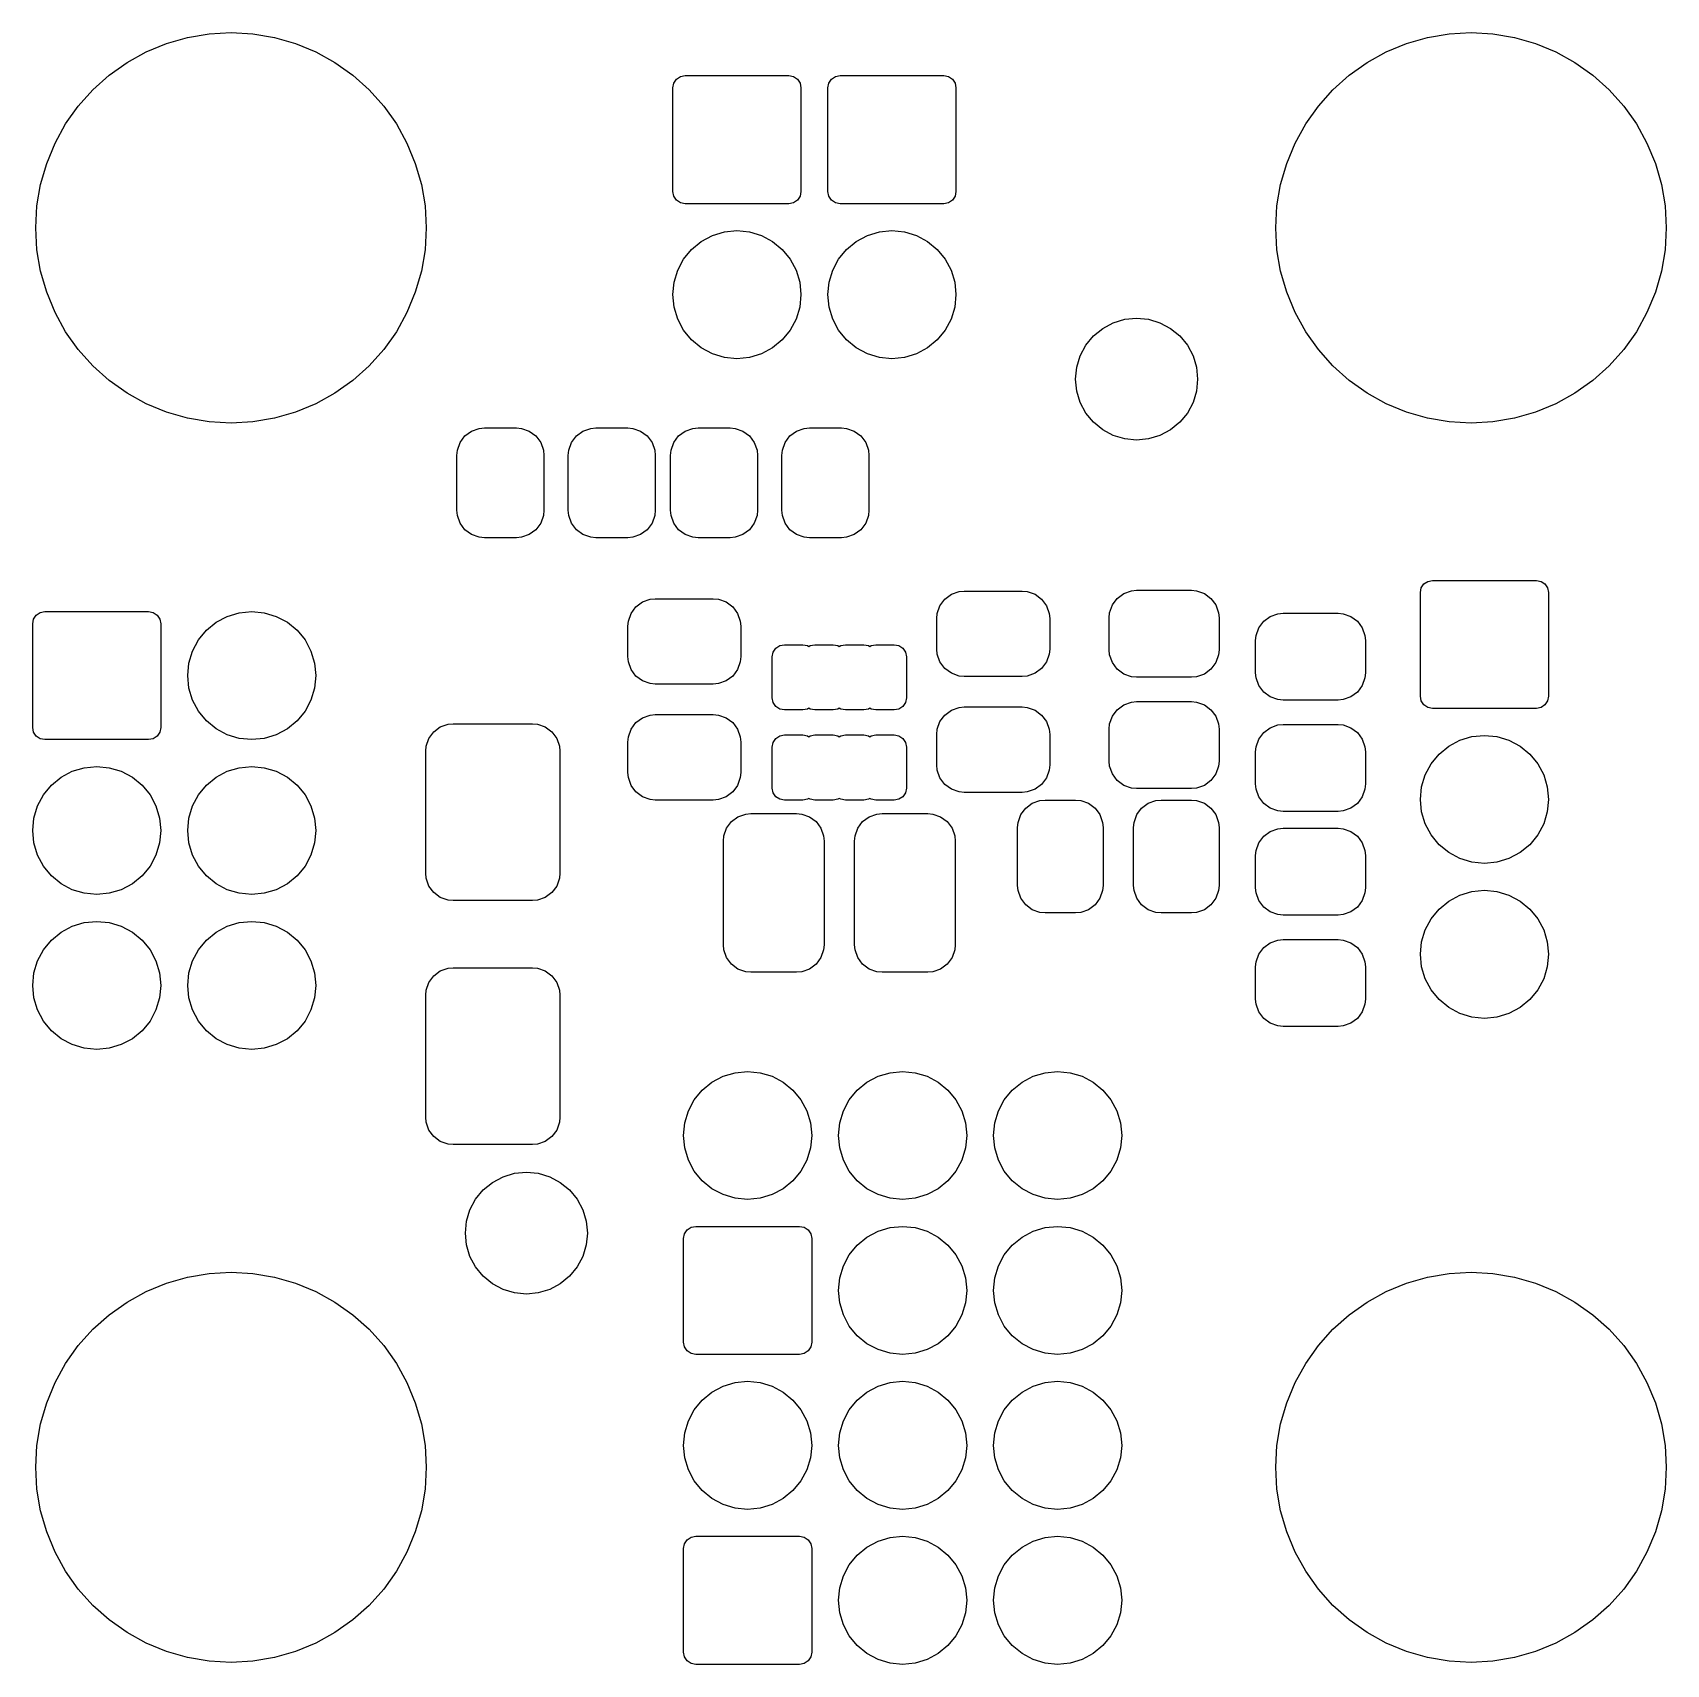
# Model space of a CAD drawing. Extents: x 0.27 to 1.33, y 0.27 to 1.33.
import ezdxf

# ---------------------------------------------------------------- set-up
doc = ezdxf.new("R2010")
doc.units = 0
doc.header["$MEASUREMENT"] = 0
doc.layers.add('BLACK', color=7, linetype='CONTINUOUS')

msp = doc.modelspace()

# ---------------------------------------------------------------- linework, layer by layer
at = {"layer": 'BLACK', "linetype": 'CONTINUOUS'}
for p, q in [((0.345338, 1.31351), (0.35839, 1.31891)), ((0.35839, 1.31891), (0.371966, 1.32283)), ((0.371966, 1.32283), (0.385894, 1.32519)), ((0.385894, 1.32519), (0.4, 1.32598)), ((0.4, 1.32598), (0.414106, 1.32519)), ((0.414106, 1.32519), (0.428034, 1.32283)), ((0.428034, 1.32283), (0.44161, 1.31891)), ((0.44161, 1.31891), (0.454663, 1.31351)), ((1.14534, 1.31351), (1.15839, 1.31891)), ((1.15839, 1.31891), (1.17197, 1.32283)), ((1.17197, 1.32283), (1.18589, 1.32519)), ((1.18589, 1.32519), (1.2, 1.32598)), ((1.2, 1.32598), (1.21411, 1.32519)), ((1.21411, 1.32519), (1.22803, 1.32283)), ((1.22803, 1.32283), (1.24161, 1.31891)), ((1.24161, 1.31891), (1.25466, 1.31351)), ((0.332972, 1.30667), (0.345338, 1.31351)), ((0.454663, 1.31351), (0.467028, 1.30667)), ((1.13297, 1.30667), (1.14534, 1.31351)), ((1.25466, 1.31351), (1.26703, 1.30667)), ((0.310916, 1.28908), (0.32145, 1.2985)), ((0.32145, 1.2985), (0.332972, 1.30667)), ((0.467028, 1.30667), (0.47855, 1.2985)), ((0.47855, 1.2985), (0.489084, 1.28908)), ((0.687346, 1.29592), (0.6899, 1.29763)), ((0.6899, 1.29763), (0.692913, 1.29823)), ((0.692913, 1.29823), (0.759843, 1.29823)), ((0.759843, 1.29823), (0.762856, 1.29763)), ((0.762856, 1.29763), (0.76541, 1.29592)), ((0.787346, 1.29592), (0.7899, 1.29763)), ((0.7899, 1.29763), (0.792913, 1.29823)), ((0.792913, 1.29823), (0.859843, 1.29823)), ((0.859843, 1.29823), (0.862856, 1.29763)), ((0.862856, 1.29763), (0.86541, 1.29592)), ((1.11092, 1.28908), (1.12145, 1.2985)), ((1.12145, 1.2985), (1.13297, 1.30667)), ((1.26703, 1.30667), (1.27855, 1.2985)), ((1.27855, 1.2985), (1.28908, 1.28908)), ((0.301502, 1.27855), (0.310916, 1.28908)), ((0.489084, 1.28908), (0.498499, 1.27855)), ((0.685039, 1.29035), (0.685639, 1.29337)), ((0.685039, 1.22343), (0.685039, 1.29035)), ((0.685639, 1.29337), (0.687346, 1.29592)), ((0.76541, 1.29592), (0.767117, 1.29337)), ((0.767117, 1.29337), (0.767717, 1.29035)), ((0.767717, 1.29035), (0.767717, 1.22343)), ((0.785039, 1.29035), (0.785639, 1.29337)), ((0.785039, 1.22343), (0.785039, 1.29035)), ((0.785639, 1.29337), (0.787346, 1.29592)), ((0.86541, 1.29592), (0.867117, 1.29337)), ((0.867117, 1.29337), (0.867717, 1.29035)), ((0.867717, 1.29035), (0.867717, 1.22343)), ((1.1015, 1.27855), (1.11092, 1.28908)), ((1.28908, 1.28908), (1.2985, 1.27855)), ((0.293326, 1.26703), (0.301502, 1.27855)), ((0.498499, 1.27855), (0.506674, 1.26703)), ((1.09333, 1.26703), (1.1015, 1.27855)), ((1.2985, 1.27855), (1.30667, 1.26703)), ((0.286492, 1.25466), (0.293326, 1.26703)), ((0.506674, 1.26703), (0.513508, 1.25466)), ((1.08649, 1.25466), (1.09333, 1.26703)), ((1.30667, 1.26703), (1.31351, 1.25466)), ((0.281086, 1.24161), (0.286492, 1.25466)), ((0.513508, 1.25466), (0.518914, 1.24161)), ((1.08109, 1.24161), (1.08649, 1.25466)), ((1.31351, 1.25466), (1.31891, 1.24161)), ((0.277174, 1.22803), (0.281086, 1.24161)), ((0.518914, 1.24161), (0.522826, 1.22803)), ((1.07717, 1.22803), (1.08109, 1.24161)), ((1.31891, 1.24161), (1.32283, 1.22803)), ((0.274808, 1.21411), (0.277174, 1.22803)), ((0.522826, 1.22803), (0.525192, 1.21411)), ((0.685639, 1.22041), (0.685039, 1.22343)), ((0.767717, 1.22343), (0.767117, 1.22041)), ((0.785639, 1.22041), (0.785039, 1.22343)), ((0.867717, 1.22343), (0.867117, 1.22041)), ((1.07481, 1.21411), (1.07717, 1.22803)), ((1.32283, 1.22803), (1.32519, 1.21411)), ((0.274016, 1.2), (0.274808, 1.21411)), ((0.525192, 1.21411), (0.525984, 1.2)), ((0.687346, 1.21786), (0.685639, 1.22041)), ((0.6899, 1.21615), (0.687346, 1.21786)), ((0.692913, 1.21555), (0.6899, 1.21615)), ((0.759843, 1.21555), (0.692913, 1.21555)), ((0.762856, 1.21615), (0.759843, 1.21555)), ((0.76541, 1.21786), (0.762856, 1.21615)), ((0.767117, 1.22041), (0.76541, 1.21786)), ((0.787346, 1.21786), (0.785639, 1.22041)), ((0.7899, 1.21615), (0.787346, 1.21786)), ((0.792913, 1.21555), (0.7899, 1.21615)), ((0.859843, 1.21555), (0.792913, 1.21555)), ((0.862856, 1.21615), (0.859843, 1.21555)), ((0.86541, 1.21786), (0.862856, 1.21615)), ((0.867117, 1.22041), (0.86541, 1.21786)), ((1.07402, 1.2), (1.07481, 1.21411)), ((1.32519, 1.21411), (1.32598, 1.2)), ((0.274808, 1.18589), (0.274016, 1.2)), ((0.525984, 1.2), (0.525192, 1.18589)), ((0.697147, 1.18612), (0.703411, 1.19126)), ((0.703411, 1.19126), (0.710558, 1.19508)), ((0.710558, 1.19508), (0.718313, 1.19743)), ((0.718313, 1.19743), (0.726378, 1.19823)), ((0.726378, 1.19823), (0.734443, 1.19743)), ((0.734443, 1.19743), (0.742198, 1.19508)), ((0.742198, 1.19508), (0.749344, 1.19126)), ((0.749344, 1.19126), (0.755609, 1.18612)), ((0.797147, 1.18612), (0.803411, 1.19126)), ((0.803411, 1.19126), (0.810558, 1.19508)), ((0.810558, 1.19508), (0.818313, 1.19743)), ((0.818313, 1.19743), (0.826378, 1.19823)), ((0.826378, 1.19823), (0.834443, 1.19743)), ((0.834443, 1.19743), (0.842198, 1.19508)), ((0.842198, 1.19508), (0.849344, 1.19126)), ((0.849344, 1.19126), (0.855609, 1.18612)), ((1.07481, 1.18589), (1.07402, 1.2)), ((1.32598, 1.2), (1.32519, 1.18589)), ((0.277174, 1.17197), (0.274808, 1.18589)), ((0.525192, 1.18589), (0.522826, 1.17197)), ((0.692006, 1.17986), (0.697147, 1.18612)), ((0.755609, 1.18612), (0.76075, 1.17986)), ((0.792006, 1.17986), (0.797147, 1.18612)), ((0.855609, 1.18612), (0.86075, 1.17986)), ((1.07717, 1.17197), (1.07481, 1.18589)), ((1.32519, 1.18589), (1.32283, 1.17197)), ((0.281086, 1.15839), (0.277174, 1.17197)), ((0.522826, 1.17197), (0.518914, 1.15839)), ((0.685834, 1.16495), (0.688186, 1.17271)), ((0.688186, 1.17271), (0.692006, 1.17986)), ((0.76075, 1.17986), (0.76457, 1.17271)), ((0.76457, 1.17271), (0.766922, 1.16495)), ((0.785834, 1.16495), (0.788186, 1.17271)), ((0.788186, 1.17271), (0.792006, 1.17986)), ((0.86075, 1.17986), (0.86457, 1.17271)), ((0.86457, 1.17271), (0.866922, 1.16495)), ((1.08109, 1.15839), (1.07717, 1.17197)), ((1.32283, 1.17197), (1.31891, 1.15839)), ((0.685039, 1.15689), (0.685834, 1.16495)), ((0.766922, 1.16495), (0.767717, 1.15689)), ((0.785039, 1.15689), (0.785834, 1.16495)), ((0.866922, 1.16495), (0.867717, 1.15689)), ((0.286492, 1.14534), (0.281086, 1.15839)), ((0.518914, 1.15839), (0.513508, 1.14534)), ((0.685834, 1.14882), (0.685039, 1.15689)), ((0.688186, 1.14107), (0.685834, 1.14882)), ((0.766922, 1.14882), (0.76457, 1.14107)), ((0.767717, 1.15689), (0.766922, 1.14882)), ((0.785834, 1.14882), (0.785039, 1.15689)), ((0.788186, 1.14107), (0.785834, 1.14882)), ((0.866922, 1.14882), (0.86457, 1.14107)), ((0.867717, 1.15689), (0.866922, 1.14882)), ((1.08649, 1.14534), (1.08109, 1.15839)), ((1.31891, 1.15839), (1.31351, 1.14534)), ((0.293326, 1.13297), (0.286492, 1.14534)), ((0.513508, 1.14534), (0.506674, 1.13297)), ((0.692006, 1.13392), (0.688186, 1.14107)), ((0.76457, 1.14107), (0.76075, 1.13392)), ((0.792006, 1.13392), (0.788186, 1.14107)), ((0.86457, 1.14107), (0.86075, 1.13392)), ((0.962379, 1.1351), (0.969186, 1.13874)), ((0.969186, 1.13874), (0.976571, 1.14098)), ((0.976571, 1.14098), (0.984252, 1.14173)), ((0.984252, 1.14173), (0.991933, 1.14098)), ((0.991933, 1.14098), (0.999318, 1.13874)), ((0.999318, 1.13874), (1.00612, 1.1351)), ((1.09333, 1.13297), (1.08649, 1.14534)), ((1.31351, 1.14534), (1.30667, 1.13297)), ((0.301502, 1.12145), (0.293326, 1.13297)), ((0.506674, 1.13297), (0.498499, 1.12145)), ((0.697147, 1.12766), (0.692006, 1.13392)), ((0.76075, 1.13392), (0.755609, 1.12766)), ((0.797147, 1.12766), (0.792006, 1.13392)), ((0.86075, 1.13392), (0.855609, 1.12766)), ((0.951517, 1.12424), (0.956413, 1.1302)), ((0.956413, 1.1302), (0.962379, 1.1351)), ((1.00612, 1.1351), (1.01209, 1.1302)), ((1.01209, 1.1302), (1.01699, 1.12424)), ((1.1015, 1.12145), (1.09333, 1.13297)), ((1.30667, 1.13297), (1.2985, 1.12145)), ((0.310916, 1.11092), (0.301502, 1.12145)), ((0.498499, 1.12145), (0.489084, 1.11092)), ((0.703411, 1.12252), (0.697147, 1.12766)), ((0.710558, 1.1187), (0.703411, 1.12252)), ((0.718313, 1.11635), (0.710558, 1.1187)), ((0.742198, 1.1187), (0.734443, 1.11635)), ((0.749344, 1.12252), (0.742198, 1.1187)), ((0.755609, 1.12766), (0.749344, 1.12252)), ((0.803411, 1.12252), (0.797147, 1.12766)), ((0.810558, 1.1187), (0.803411, 1.12252)), ((0.818313, 1.11635), (0.810558, 1.1187)), ((0.842198, 1.1187), (0.834443, 1.11635)), ((0.849344, 1.12252), (0.842198, 1.1187)), ((0.855609, 1.12766), (0.849344, 1.12252)), ((0.945638, 1.11004), (0.947879, 1.11743)), ((0.947879, 1.11743), (0.951517, 1.12424)), ((1.01699, 1.12424), (1.02063, 1.11743)), ((1.02063, 1.11743), (1.02287, 1.11004)), ((1.11092, 1.11092), (1.1015, 1.12145)), ((1.2985, 1.12145), (1.28908, 1.11092)), ((0.32145, 1.1015), (0.310916, 1.11092)), ((0.489084, 1.11092), (0.47855, 1.1015)), ((0.726378, 1.11555), (0.718313, 1.11635)), ((0.734443, 1.11635), (0.726378, 1.11555)), ((0.826378, 1.11555), (0.818313, 1.11635)), ((0.834443, 1.11635), (0.826378, 1.11555)), ((0.944882, 1.10236), (0.945638, 1.11004)), ((1.02287, 1.11004), (1.02362, 1.10236)), ((1.12145, 1.1015), (1.11092, 1.11092)), ((1.28908, 1.11092), (1.27855, 1.1015)), ((0.332972, 1.09333), (0.32145, 1.1015)), ((0.47855, 1.1015), (0.467028, 1.09333)), ((0.945638, 1.09468), (0.944882, 1.10236)), ((1.02362, 1.10236), (1.02287, 1.09468)), ((1.13297, 1.09333), (1.12145, 1.1015)), ((1.27855, 1.1015), (1.26703, 1.09333)), ((0.345338, 1.08649), (0.332972, 1.09333)), ((0.35839, 1.08109), (0.345338, 1.08649)), ((0.454663, 1.08649), (0.44161, 1.08109)), ((0.467028, 1.09333), (0.454663, 1.08649)), ((0.947879, 1.0873), (0.945638, 1.09468)), ((0.951517, 1.08049), (0.947879, 1.0873)), ((1.02063, 1.0873), (1.01699, 1.08049)), ((1.02287, 1.09468), (1.02063, 1.0873)), ((1.14534, 1.08649), (1.13297, 1.09333)), ((1.15839, 1.08109), (1.14534, 1.08649)), ((1.25466, 1.08649), (1.24161, 1.08109)), ((1.26703, 1.09333), (1.25466, 1.08649)), ((0.371966, 1.07717), (0.35839, 1.08109)), ((0.385894, 1.07481), (0.371966, 1.07717)), ((0.428034, 1.07717), (0.414106, 1.07481)), ((0.44161, 1.08109), (0.428034, 1.07717)), ((0.956413, 1.07452), (0.951517, 1.08049)), ((1.01699, 1.08049), (1.01209, 1.07452)), ((1.17197, 1.07717), (1.15839, 1.08109)), ((1.18589, 1.07481), (1.17197, 1.07717)), ((1.22803, 1.07717), (1.21411, 1.07481)), ((1.24161, 1.08109), (1.22803, 1.07717)), ((0.4, 1.07402), (0.385894, 1.07481)), ((0.414106, 1.07481), (0.4, 1.07402)), ((0.547821, 1.06143), (0.550957, 1.06568)), ((0.550957, 1.06568), (0.555206, 1.06881)), ((0.555206, 1.06881), (0.560191, 1.07056)), ((0.560191, 1.07056), (0.563484, 1.07087)), ((0.563484, 1.07087), (0.584154, 1.07087)), ((0.584154, 1.07087), (0.587447, 1.07056)), ((0.587447, 1.07056), (0.592432, 1.06881)), ((0.592432, 1.06881), (0.596681, 1.06568)), ((0.596681, 1.06568), (0.599817, 1.06143)), ((0.619671, 1.06143), (0.622807, 1.06568)), ((0.622807, 1.06568), (0.627056, 1.06881)), ((0.627056, 1.06881), (0.632041, 1.07056)), ((0.632041, 1.07056), (0.635335, 1.07087)), ((0.635335, 1.07087), (0.656004, 1.07087)), ((0.656004, 1.07087), (0.659298, 1.07056)), ((0.659298, 1.07056), (0.664282, 1.06881)), ((0.664282, 1.06881), (0.668531, 1.06568)), ((0.668531, 1.06568), (0.671667, 1.06143)), ((0.685616, 1.06143), (0.688752, 1.06568)), ((0.688752, 1.06568), (0.693001, 1.06881)), ((0.693001, 1.06881), (0.697986, 1.07056)), ((0.697986, 1.07056), (0.70128, 1.07087)), ((0.70128, 1.07087), (0.721949, 1.07087)), ((0.721949, 1.07087), (0.725243, 1.07056)), ((0.725243, 1.07056), (0.730227, 1.06881)), ((0.730227, 1.06881), (0.734476, 1.06568)), ((0.734476, 1.06568), (0.737612, 1.06143)), ((0.757466, 1.06143), (0.760602, 1.06568)), ((0.760602, 1.06568), (0.764852, 1.06881)), ((0.764852, 1.06881), (0.769836, 1.07056)), ((0.769836, 1.07056), (0.77313, 1.07087)), ((0.77313, 1.07087), (0.793799, 1.07087)), ((0.793799, 1.07087), (0.797093, 1.07056)), ((0.797093, 1.07056), (0.802078, 1.06881)), ((0.802078, 1.06881), (0.806327, 1.06568)), ((0.806327, 1.06568), (0.809463, 1.06143)), ((0.962379, 1.06963), (0.956413, 1.07452)), ((0.969186, 1.06599), (0.962379, 1.06963)), ((0.976571, 1.06375), (0.969186, 1.06599)), ((0.999318, 1.06599), (0.991933, 1.06375)), ((1.00612, 1.06963), (0.999318, 1.06599)), ((1.01209, 1.07452), (1.00612, 1.06963)), ((1.2, 1.07402), (1.18589, 1.07481)), ((1.21411, 1.07481), (1.2, 1.07402)), ((0.545768, 1.05315), (0.546077, 1.05644)), ((0.546077, 1.05644), (0.547821, 1.06143)), ((0.599817, 1.06143), (0.601561, 1.05644)), ((0.601561, 1.05644), (0.60187, 1.05315)), ((0.617618, 1.05315), (0.617927, 1.05644)), ((0.617927, 1.05644), (0.619671, 1.06143)), ((0.671667, 1.06143), (0.673412, 1.05644)), ((0.673412, 1.05644), (0.67372, 1.05315)), ((0.683563, 1.05315), (0.683872, 1.05644)), ((0.683872, 1.05644), (0.685616, 1.06143)), ((0.737612, 1.06143), (0.739356, 1.05644)), ((0.739356, 1.05644), (0.739665, 1.05315)), ((0.755413, 1.05315), (0.755722, 1.05644)), ((0.755722, 1.05644), (0.757466, 1.06143)), ((0.809463, 1.06143), (0.811207, 1.05644)), ((0.811207, 1.05644), (0.811516, 1.05315)), ((0.984252, 1.06299), (0.976571, 1.06375)), ((0.991933, 1.06375), (0.984252, 1.06299)), ((0.545768, 1.01772), (0.545768, 1.05315)), ((0.60187, 1.05315), (0.60187, 1.01772)), ((0.617618, 1.01772), (0.617618, 1.05315)), ((0.67372, 1.05315), (0.67372, 1.01772)), ((0.683563, 1.01772), (0.683563, 1.05315)), ((0.739665, 1.05315), (0.739665, 1.01772)), ((0.755413, 1.01772), (0.755413, 1.05315)), ((0.811516, 1.05315), (0.811516, 1.01772)), ((0.546077, 1.01442), (0.545768, 1.01772)), ((0.547821, 1.00944), (0.546077, 1.01442)), ((0.601561, 1.01442), (0.599817, 1.00944)), ((0.60187, 1.01772), (0.601561, 1.01442)), ((0.617927, 1.01442), (0.617618, 1.01772)), ((0.619671, 1.00944), (0.617927, 1.01442)), ((0.673412, 1.01442), (0.671667, 1.00944)), ((0.67372, 1.01772), (0.673412, 1.01442)), ((0.683872, 1.01442), (0.683563, 1.01772)), ((0.685616, 1.00944), (0.683872, 1.01442)), ((0.739356, 1.01442), (0.737612, 1.00944)), ((0.739665, 1.01772), (0.739356, 1.01442)), ((0.755722, 1.01442), (0.755413, 1.01772)), ((0.757466, 1.00944), (0.755722, 1.01442)), ((0.811207, 1.01442), (0.809463, 1.00944)), ((0.811516, 1.01772), (0.811207, 1.01442)), ((0.550957, 1.00519), (0.547821, 1.00944)), ((0.555206, 1.00205), (0.550957, 1.00519)), ((0.560191, 1.00031), (0.555206, 1.00205)), ((0.592432, 1.00205), (0.587447, 1.00031)), ((0.596681, 1.00519), (0.592432, 1.00205)), ((0.599817, 1.00944), (0.596681, 1.00519)), ((0.622807, 1.00519), (0.619671, 1.00944)), ((0.627056, 1.00205), (0.622807, 1.00519)), ((0.632041, 1.00031), (0.627056, 1.00205)), ((0.664282, 1.00205), (0.659298, 1.00031)), ((0.668531, 1.00519), (0.664282, 1.00205)), ((0.671667, 1.00944), (0.668531, 1.00519)), ((0.688752, 1.00519), (0.685616, 1.00944)), ((0.693001, 1.00205), (0.688752, 1.00519)), ((0.697986, 1.00031), (0.693001, 1.00205)), ((0.730227, 1.00205), (0.725243, 1.00031)), ((0.734476, 1.00519), (0.730227, 1.00205)), ((0.737612, 1.00944), (0.734476, 1.00519)), ((0.760602, 1.00519), (0.757466, 1.00944)), ((0.764852, 1.00205), (0.760602, 1.00519)), ((0.769836, 1.00031), (0.764852, 1.00205)), ((0.802078, 1.00205), (0.797093, 1.00031)), ((0.806327, 1.00519), (0.802078, 1.00205)), ((0.809463, 1.00944), (0.806327, 1.00519)), ((0.563484, 1), (0.560191, 1.00031)), ((0.584154, 1), (0.563484, 1)), ((0.587447, 1.00031), (0.584154, 1)), ((0.635335, 1), (0.632041, 1.00031)), ((0.656004, 1), (0.635335, 1)), ((0.659298, 1.00031), (0.656004, 1)), ((0.70128, 1), (0.697986, 1.00031)), ((0.721949, 1), (0.70128, 1)), ((0.725243, 1.00031), (0.721949, 1)), ((0.77313, 1), (0.769836, 1.00031)), ((0.793799, 1), (0.77313, 1)), ((0.797093, 1.00031), (0.793799, 1)), ((1.16792, 0.96758), (1.16963, 0.970135)), ((1.16963, 0.970135), (1.17218, 0.971842)), ((1.17218, 0.971842), (1.1752, 0.972441)), ((1.1752, 0.972441), (1.24213, 0.972441)), ((1.24213, 0.972441), (1.24514, 0.971842)), ((1.24514, 0.971842), (1.24769, 0.970135)), ((1.24769, 0.970135), (1.2494, 0.96758)), ((0.665462, 0.958577), (0.670446, 0.960321)), ((0.670446, 0.960321), (0.67374, 0.96063)), ((0.67374, 0.96063), (0.711142, 0.96063)), ((0.711142, 0.96063), (0.714435, 0.960321)), ((0.714435, 0.960321), (0.71942, 0.958577)), ((0.857368, 0.956113), (0.860504, 0.960362)), ((0.860504, 0.960362), (0.864753, 0.963498)), ((0.864753, 0.963498), (0.869738, 0.965242)), ((0.869738, 0.965242), (0.873031, 0.965551)), ((0.873031, 0.965551), (0.910433, 0.965551)), ((0.910433, 0.965551), (0.913727, 0.965242)), ((0.913727, 0.965242), (0.918711, 0.963498)), ((0.918711, 0.963498), (0.922961, 0.960362)), ((0.922961, 0.960362), (0.926097, 0.956113)), ((0.968589, 0.956605), (0.971724, 0.960854)), ((0.971724, 0.960854), (0.975974, 0.96399)), ((0.975974, 0.96399), (0.980958, 0.965734)), ((0.980958, 0.965734), (0.984252, 0.966043)), ((0.984252, 0.966043), (1.01969, 0.966043)), ((1.01969, 0.966043), (1.02298, 0.965734)), ((1.02298, 0.965734), (1.02796, 0.96399)), ((1.02796, 0.96399), (1.03221, 0.960854)), ((1.03221, 0.960854), (1.03535, 0.956605)), ((1.16732, 0.964567), (1.16792, 0.96758)), ((1.16732, 0.897638), (1.16732, 0.964567)), ((1.2494, 0.96758), (1.25, 0.964567)), ((1.25, 0.964567), (1.25, 0.897638)), ((0.272647, 0.947501), (0.274354, 0.950056)), ((0.274354, 0.950056), (0.276908, 0.951763)), ((0.276908, 0.951763), (0.279921, 0.952362)), ((0.279921, 0.952362), (0.34685, 0.952362)), ((0.34685, 0.952362), (0.349864, 0.951763)), ((0.349864, 0.951763), (0.352418, 0.950056)), ((0.352418, 0.950056), (0.354125, 0.947501)), ((0.390419, 0.945395), (0.397566, 0.949216)), ((0.397566, 0.949216), (0.405321, 0.951568)), ((0.405321, 0.951568), (0.413386, 0.952362)), ((0.413386, 0.952362), (0.421451, 0.951568)), ((0.421451, 0.951568), (0.429205, 0.949216)), ((0.429205, 0.949216), (0.436352, 0.945395)), ((0.656332, 0.946207), (0.658077, 0.951192)), ((0.658077, 0.951192), (0.661213, 0.955441)), ((0.661213, 0.955441), (0.665462, 0.958577)), ((0.71942, 0.958577), (0.723669, 0.955441)), ((0.723669, 0.955441), (0.726805, 0.951192)), ((0.726805, 0.951192), (0.728549, 0.946207)), ((0.855315, 0.947835), (0.855624, 0.951128)), ((0.855624, 0.951128), (0.857368, 0.956113)), ((0.926097, 0.956113), (0.927841, 0.951128)), ((0.927841, 0.951128), (0.92815, 0.947835)), ((0.966535, 0.948327), (0.966844, 0.95162)), ((0.966844, 0.95162), (0.968589, 0.956605)), ((1.03535, 0.956605), (1.03709, 0.95162)), ((1.03709, 0.95162), (1.0374, 0.948327)), ((1.06621, 0.94609), (1.07046, 0.949226)), ((1.07046, 0.949226), (1.07545, 0.950971)), ((1.07545, 0.950971), (1.07874, 0.95128)), ((1.07874, 0.95128), (1.11417, 0.95128)), ((1.11417, 0.95128), (1.11747, 0.950971)), ((1.11747, 0.950971), (1.12245, 0.949226)), ((1.12245, 0.949226), (1.1267, 0.94609)), ((0.272047, 0.944488), (0.272647, 0.947501)), ((0.272047, 0.877559), (0.272047, 0.944488)), ((0.354125, 0.947501), (0.354724, 0.944488)), ((0.354724, 0.944488), (0.354724, 0.877559)), ((0.379014, 0.93399), (0.384155, 0.940254)), ((0.384155, 0.940254), (0.390419, 0.945395)), ((0.436352, 0.945395), (0.442617, 0.940254)), ((0.442617, 0.940254), (0.447758, 0.93399)), ((0.656024, 0.942913), (0.656332, 0.946207)), ((0.656024, 0.923228), (0.656024, 0.942913)), ((0.728549, 0.946207), (0.728858, 0.942913)), ((0.728858, 0.942913), (0.728858, 0.923228)), ((0.855315, 0.92815), (0.855315, 0.947835)), ((0.92815, 0.947835), (0.92815, 0.92815)), ((0.966535, 0.927657), (0.966535, 0.948327)), ((1.0374, 0.948327), (1.0374, 0.927657)), ((1.06133, 0.936857), (1.06308, 0.941841)), ((1.06308, 0.941841), (1.06621, 0.94609)), ((1.1267, 0.94609), (1.12984, 0.941841)), ((1.12984, 0.941841), (1.13158, 0.936857)), ((0.375194, 0.926843), (0.379014, 0.93399)), ((0.447758, 0.93399), (0.451578, 0.926843)), ((0.749733, 0.926084), (0.75144, 0.928639)), ((0.75144, 0.928639), (0.753995, 0.930346)), ((0.753995, 0.930346), (0.757008, 0.930945)), ((0.757008, 0.930945), (0.768819, 0.930945)), ((0.768819, 0.930945), (0.771832, 0.930346)), ((0.771832, 0.930346), (0.772756, 0.929728)), ((0.772756, 0.929728), (0.77368, 0.930346)), ((0.77368, 0.930346), (0.776693, 0.930945)), ((0.776693, 0.930945), (0.788504, 0.930945)), ((0.788504, 0.930945), (0.791517, 0.930346)), ((0.791517, 0.930346), (0.792441, 0.929728)), ((0.792441, 0.929728), (0.793365, 0.930346)), ((0.793365, 0.930346), (0.796378, 0.930945)), ((0.796378, 0.930945), (0.808189, 0.930945)), ((0.808189, 0.930945), (0.811202, 0.930346)), ((0.811202, 0.930346), (0.812126, 0.929728)), ((0.812126, 0.929728), (0.81305, 0.930346)), ((0.81305, 0.930346), (0.816063, 0.930945)), ((0.816063, 0.930945), (0.827874, 0.930945)), ((0.827874, 0.930945), (0.830887, 0.930346)), ((0.830887, 0.930346), (0.833442, 0.928639)), ((0.833442, 0.928639), (0.835149, 0.926084)), ((0.855624, 0.924856), (0.855315, 0.92815)), ((0.92815, 0.92815), (0.927841, 0.924856)), ((0.966844, 0.924364), (0.966535, 0.927657)), ((1.0374, 0.927657), (1.03709, 0.924364)), ((1.06102, 0.933563), (1.06133, 0.936857)), ((1.06102, 0.912894), (1.06102, 0.933563)), ((1.13158, 0.936857), (1.13189, 0.933563)), ((1.13189, 0.933563), (1.13189, 0.912894)), ((0.372047, 0.911024), (0.372842, 0.919088)), ((0.372842, 0.919088), (0.375194, 0.926843)), ((0.451578, 0.926843), (0.45393, 0.919088)), ((0.45393, 0.919088), (0.454724, 0.911024)), ((0.656332, 0.919935), (0.656024, 0.923228)), ((0.658077, 0.91495), (0.656332, 0.919935)), ((0.728549, 0.919935), (0.726805, 0.91495)), ((0.728858, 0.923228), (0.728549, 0.919935)), ((0.749134, 0.923071), (0.749733, 0.926084)), ((0.749134, 0.896693), (0.749134, 0.923071)), ((0.835149, 0.926084), (0.835748, 0.923071)), ((0.835748, 0.923071), (0.835748, 0.896693)), ((0.857368, 0.919871), (0.855624, 0.924856)), ((0.860504, 0.915622), (0.857368, 0.919871)), ((0.926097, 0.919871), (0.922961, 0.915622)), ((0.927841, 0.924856), (0.926097, 0.919871)), ((0.968589, 0.919379), (0.966844, 0.924364)), ((0.971724, 0.91513), (0.968589, 0.919379)), ((1.03535, 0.919379), (1.03221, 0.91513)), ((1.03709, 0.924364), (1.03535, 0.919379)), ((0.372842, 0.902959), (0.372047, 0.911024)), ((0.454724, 0.911024), (0.45393, 0.902959)), ((0.661213, 0.910701), (0.658077, 0.91495)), ((0.665462, 0.907565), (0.661213, 0.910701)), ((0.670446, 0.905821), (0.665462, 0.907565)), ((0.71942, 0.907565), (0.714435, 0.905821)), ((0.723669, 0.910701), (0.71942, 0.907565)), ((0.726805, 0.91495), (0.723669, 0.910701)), ((0.864753, 0.912486), (0.860504, 0.915622)), ((0.869738, 0.910742), (0.864753, 0.912486)), ((0.873031, 0.910433), (0.869738, 0.910742)), ((0.910433, 0.910433), (0.873031, 0.910433)), ((0.913727, 0.910742), (0.910433, 0.910433)), ((0.918711, 0.912486), (0.913727, 0.910742)), ((0.922961, 0.915622), (0.918711, 0.912486)), ((0.975974, 0.911994), (0.971724, 0.91513)), ((0.980958, 0.91025), (0.975974, 0.911994)), ((0.984252, 0.909941), (0.980958, 0.91025)), ((1.01969, 0.909941), (0.984252, 0.909941)), ((1.02298, 0.91025), (1.01969, 0.909941)), ((1.02796, 0.911994), (1.02298, 0.91025)), ((1.03221, 0.91513), (1.02796, 0.911994)), ((1.06133, 0.9096), (1.06102, 0.912894)), ((1.06308, 0.904615), (1.06133, 0.9096)), ((1.13158, 0.9096), (1.12984, 0.904615)), ((1.13189, 0.912894), (1.13158, 0.9096)), ((0.375194, 0.895204), (0.372842, 0.902959)), ((0.45393, 0.902959), (0.451578, 0.895204)), ((0.67374, 0.905512), (0.670446, 0.905821)), ((0.711142, 0.905512), (0.67374, 0.905512)), ((0.714435, 0.905821), (0.711142, 0.905512)), ((0.749733, 0.89368), (0.749134, 0.896693)), ((0.835748, 0.896693), (0.835149, 0.89368)), ((1.06621, 0.900366), (1.06308, 0.904615)), ((1.07046, 0.89723), (1.06621, 0.900366)), ((1.07545, 0.895486), (1.07046, 0.89723)), ((1.12245, 0.89723), (1.11747, 0.895486)), ((1.1267, 0.900366), (1.12245, 0.89723)), ((1.12984, 0.904615), (1.1267, 0.900366)), ((1.16792, 0.894625), (1.16732, 0.897638)), ((1.25, 0.897638), (1.2494, 0.894625)), ((0.379014, 0.888057), (0.375194, 0.895204)), ((0.384155, 0.881793), (0.379014, 0.888057)), ((0.447758, 0.888057), (0.442617, 0.881793)), ((0.451578, 0.895204), (0.447758, 0.888057)), ((0.665462, 0.883774), (0.670446, 0.885518)), ((0.670446, 0.885518), (0.67374, 0.885827)), ((0.67374, 0.885827), (0.711142, 0.885827)), ((0.711142, 0.885827), (0.714435, 0.885518)), ((0.714435, 0.885518), (0.71942, 0.883774)), ((0.75144, 0.891125), (0.749733, 0.89368)), ((0.753995, 0.889418), (0.75144, 0.891125)), ((0.757008, 0.888819), (0.753995, 0.889418)), ((0.768819, 0.888819), (0.757008, 0.888819)), ((0.771832, 0.889418), (0.768819, 0.888819)), ((0.772756, 0.890036), (0.771832, 0.889418)), ((0.77368, 0.889418), (0.772756, 0.890036)), ((0.776693, 0.888819), (0.77368, 0.889418)), ((0.788504, 0.888819), (0.776693, 0.888819)), ((0.791517, 0.889418), (0.788504, 0.888819)), ((0.792441, 0.890036), (0.791517, 0.889418)), ((0.793365, 0.889418), (0.792441, 0.890036)), ((0.796378, 0.888819), (0.793365, 0.889418)), ((0.808189, 0.888819), (0.796378, 0.888819)), ((0.811202, 0.889418), (0.808189, 0.888819)), ((0.812126, 0.890036), (0.811202, 0.889418)), ((0.81305, 0.889418), (0.812126, 0.890036)), ((0.816063, 0.888819), (0.81305, 0.889418)), ((0.827874, 0.888819), (0.816063, 0.888819)), ((0.830887, 0.889418), (0.827874, 0.888819)), ((0.833442, 0.891125), (0.830887, 0.889418)), ((0.835149, 0.89368), (0.833442, 0.891125)), ((0.857368, 0.88131), (0.860504, 0.885559)), ((0.860504, 0.885559), (0.864753, 0.888695)), ((0.864753, 0.888695), (0.869738, 0.890439)), ((0.869738, 0.890439), (0.873031, 0.890748)), ((0.873031, 0.890748), (0.910433, 0.890748)), ((0.910433, 0.890748), (0.913727, 0.890439)), ((0.913727, 0.890439), (0.918711, 0.888695)), ((0.918711, 0.888695), (0.922961, 0.885559)), ((0.922961, 0.885559), (0.926097, 0.88131)), ((0.968589, 0.884755), (0.971724, 0.889004)), ((0.971724, 0.889004), (0.975974, 0.89214)), ((0.975974, 0.89214), (0.980958, 0.893884)), ((0.980958, 0.893884), (0.984252, 0.894193)), ((0.984252, 0.894193), (1.01969, 0.894193)), ((1.01969, 0.894193), (1.02298, 0.893884)), ((1.02298, 0.893884), (1.02796, 0.89214)), ((1.02796, 0.89214), (1.03221, 0.889004)), ((1.03221, 0.889004), (1.03535, 0.884755)), ((1.07874, 0.895177), (1.07545, 0.895486)), ((1.11417, 0.895177), (1.07874, 0.895177)), ((1.11747, 0.895486), (1.11417, 0.895177)), ((1.16963, 0.89207), (1.16792, 0.894625)), ((1.17218, 0.890363), (1.16963, 0.89207)), ((1.1752, 0.889764), (1.17218, 0.890363)), ((1.24213, 0.889764), (1.1752, 0.889764)), ((1.24514, 0.890363), (1.24213, 0.889764)), ((1.24769, 0.89207), (1.24514, 0.890363)), ((1.2494, 0.894625), (1.24769, 0.89207)), ((0.272647, 0.874546), (0.272047, 0.877559)), ((0.354724, 0.877559), (0.354125, 0.874546)), ((0.390419, 0.876652), (0.384155, 0.881793)), ((0.397566, 0.872832), (0.390419, 0.876652)), ((0.436352, 0.876652), (0.429205, 0.872832)), ((0.442617, 0.881793), (0.436352, 0.876652)), ((0.53078, 0.874732), (0.535029, 0.877868)), ((0.535029, 0.877868), (0.540013, 0.879612)), ((0.540013, 0.879612), (0.543307, 0.879921)), ((0.543307, 0.879921), (0.594488, 0.879921)), ((0.594488, 0.879921), (0.597782, 0.879612)), ((0.597782, 0.879612), (0.602767, 0.877868)), ((0.602767, 0.877868), (0.607016, 0.874732)), ((0.656332, 0.871404), (0.658077, 0.876389)), ((0.658077, 0.876389), (0.661213, 0.880638)), ((0.661213, 0.880638), (0.665462, 0.883774)), ((0.71942, 0.883774), (0.723669, 0.880638)), ((0.723669, 0.880638), (0.726805, 0.876389)), ((0.726805, 0.876389), (0.728549, 0.871404)), ((0.855315, 0.873031), (0.855624, 0.876325)), ((0.855624, 0.876325), (0.857368, 0.88131)), ((0.926097, 0.88131), (0.927841, 0.876325)), ((0.927841, 0.876325), (0.92815, 0.873031)), ((0.966535, 0.876476), (0.966844, 0.87977)), ((0.966535, 0.855807), (0.966535, 0.876476)), ((0.966844, 0.87977), (0.968589, 0.884755)), ((1.03535, 0.884755), (1.03709, 0.87977)), ((1.03709, 0.87977), (1.0374, 0.876476)), ((1.0374, 0.876476), (1.0374, 0.855807)), ((1.06621, 0.87424), (1.07046, 0.877376)), ((1.07046, 0.877376), (1.07545, 0.87912)), ((1.07545, 0.87912), (1.07874, 0.879429)), ((1.07874, 0.879429), (1.11417, 0.879429)), ((1.11417, 0.879429), (1.11747, 0.87912)), ((1.11747, 0.87912), (1.12245, 0.877376)), ((1.12245, 0.877376), (1.1267, 0.87424)), ((0.274354, 0.871991), (0.272647, 0.874546)), ((0.276908, 0.870284), (0.274354, 0.871991)), ((0.279921, 0.869685), (0.276908, 0.870284)), ((0.34685, 0.869685), (0.279921, 0.869685)), ((0.349864, 0.870284), (0.34685, 0.869685)), ((0.352418, 0.871991), (0.349864, 0.870284)), ((0.354125, 0.874546), (0.352418, 0.871991)), ((0.405321, 0.870479), (0.397566, 0.872832)), ((0.413386, 0.869685), (0.405321, 0.870479)), ((0.421451, 0.870479), (0.413386, 0.869685)), ((0.429205, 0.872832), (0.421451, 0.870479)), ((0.525591, 0.862205), (0.525899, 0.865498)), ((0.525899, 0.865498), (0.527644, 0.870483)), ((0.527644, 0.870483), (0.53078, 0.874732)), ((0.607016, 0.874732), (0.610152, 0.870483)), ((0.610152, 0.870483), (0.611896, 0.865498)), ((0.611896, 0.865498), (0.612205, 0.862205)), ((0.656024, 0.86811), (0.656332, 0.871404)), ((0.656024, 0.848425), (0.656024, 0.86811)), ((0.728549, 0.871404), (0.728858, 0.86811)), ((0.728858, 0.86811), (0.728858, 0.848425)), ((0.749134, 0.864803), (0.749733, 0.867816)), ((0.749134, 0.838425), (0.749134, 0.864803)), ((0.749733, 0.867816), (0.75144, 0.870371)), ((0.75144, 0.870371), (0.753995, 0.872078)), ((0.753995, 0.872078), (0.757008, 0.872677)), ((0.757008, 0.872677), (0.768819, 0.872677)), ((0.768819, 0.872677), (0.771832, 0.872078)), ((0.771832, 0.872078), (0.772756, 0.871461)), ((0.772756, 0.871461), (0.77368, 0.872078)), ((0.77368, 0.872078), (0.776693, 0.872677)), ((0.776693, 0.872677), (0.788504, 0.872677)), ((0.788504, 0.872677), (0.791517, 0.872078)), ((0.791517, 0.872078), (0.792441, 0.871461)), ((0.792441, 0.871461), (0.793365, 0.872078)), ((0.793365, 0.872078), (0.796378, 0.872677)), ((0.796378, 0.872677), (0.808189, 0.872677)), ((0.808189, 0.872677), (0.811202, 0.872078)), ((0.811202, 0.872078), (0.812126, 0.871461)), ((0.812126, 0.871461), (0.81305, 0.872078)), ((0.81305, 0.872078), (0.816063, 0.872677)), ((0.816063, 0.872677), (0.827874, 0.872677)), ((0.827874, 0.872677), (0.830887, 0.872078)), ((0.830887, 0.872078), (0.833442, 0.870371)), ((0.833442, 0.870371), (0.835149, 0.867816)), ((0.835149, 0.867816), (0.835748, 0.864803)), ((0.835748, 0.864803), (0.835748, 0.838425)), ((0.855315, 0.853346), (0.855315, 0.873031)), ((0.92815, 0.873031), (0.92815, 0.853346)), ((1.06102, 0.861713), (1.06133, 0.865006)), ((1.06133, 0.865006), (1.06308, 0.869991)), ((1.06308, 0.869991), (1.06621, 0.87424)), ((1.1267, 0.87424), (1.12984, 0.869991)), ((1.12984, 0.869991), (1.13158, 0.865006)), ((1.13158, 0.865006), (1.13189, 0.861713)), ((1.17943, 0.860333), (1.18569, 0.865474)), ((1.18569, 0.865474), (1.19284, 0.869294)), ((1.19284, 0.869294), (1.2006, 0.871647)), ((1.2006, 0.871647), (1.20866, 0.872441)), ((1.20866, 0.872441), (1.21673, 0.871647)), ((1.21673, 0.871647), (1.22448, 0.869294)), ((1.22448, 0.869294), (1.23163, 0.865474)), ((1.23163, 0.865474), (1.23789, 0.860333)), ((0.525591, 0.783465), (0.525591, 0.862205)), ((0.612205, 0.862205), (0.612205, 0.783465)), ((0.966844, 0.852513), (0.966535, 0.855807)), ((1.0374, 0.855807), (1.03709, 0.852513)), ((1.06102, 0.841043), (1.06102, 0.861713)), ((1.13189, 0.861713), (1.13189, 0.841043)), ((1.17047, 0.846922), (1.17429, 0.854069)), ((1.17429, 0.854069), (1.17943, 0.860333)), ((1.23789, 0.860333), (1.24303, 0.854069)), ((1.24303, 0.854069), (1.24685, 0.846922)), ((0.284155, 0.840254), (0.290419, 0.845395)), ((0.290419, 0.845395), (0.297566, 0.849216)), ((0.297566, 0.849216), (0.305321, 0.851568)), ((0.305321, 0.851568), (0.313386, 0.852362)), ((0.313386, 0.852362), (0.321451, 0.851568)), ((0.321451, 0.851568), (0.329205, 0.849216)), ((0.329205, 0.849216), (0.336352, 0.845395)), ((0.336352, 0.845395), (0.342617, 0.840254)), ((0.384155, 0.840254), (0.390419, 0.845395)), ((0.390419, 0.845395), (0.397566, 0.849216)), ((0.397566, 0.849216), (0.405321, 0.851568)), ((0.405321, 0.851568), (0.413386, 0.852362)), ((0.413386, 0.852362), (0.421451, 0.851568)), ((0.421451, 0.851568), (0.429205, 0.849216)), ((0.429205, 0.849216), (0.436352, 0.845395)), ((0.436352, 0.845395), (0.442617, 0.840254)), ((0.656332, 0.845131), (0.656024, 0.848425)), ((0.658077, 0.840147), (0.656332, 0.845131)), ((0.728549, 0.845131), (0.726805, 0.840147)), ((0.728858, 0.848425), (0.728549, 0.845131)), ((0.855624, 0.850053), (0.855315, 0.853346)), ((0.857368, 0.845068), (0.855624, 0.850053)), ((0.860504, 0.840819), (0.857368, 0.845068)), ((0.926097, 0.845068), (0.922961, 0.840819)), ((0.927841, 0.850053), (0.926097, 0.845068)), ((0.92815, 0.853346), (0.927841, 0.850053)), ((0.968589, 0.847529), (0.966844, 0.852513)), ((0.971724, 0.84328), (0.968589, 0.847529)), ((0.975974, 0.840144), (0.971724, 0.84328)), ((1.03221, 0.84328), (1.02796, 0.840144)), ((1.03535, 0.847529), (1.03221, 0.84328)), ((1.03709, 0.852513), (1.03535, 0.847529)), ((1.16812, 0.839167), (1.17047, 0.846922)), ((1.24685, 0.846922), (1.24921, 0.839167)), ((0.275194, 0.826843), (0.279014, 0.83399)), ((0.279014, 0.83399), (0.284155, 0.840254)), ((0.342617, 0.840254), (0.347758, 0.83399)), ((0.347758, 0.83399), (0.351578, 0.826843)), ((0.375194, 0.826843), (0.379014, 0.83399)), ((0.379014, 0.83399), (0.384155, 0.840254)), ((0.442617, 0.840254), (0.447758, 0.83399)), ((0.447758, 0.83399), (0.451578, 0.826843)), ((0.661213, 0.835898), (0.658077, 0.840147)), ((0.665462, 0.832762), (0.661213, 0.835898)), ((0.670446, 0.831018), (0.665462, 0.832762)), ((0.71942, 0.832762), (0.714435, 0.831018)), ((0.723669, 0.835898), (0.71942, 0.832762)), ((0.726805, 0.840147), (0.723669, 0.835898)), ((0.749733, 0.835412), (0.749134, 0.838425)), ((0.75144, 0.832857), (0.749733, 0.835412)), ((0.753995, 0.831151), (0.75144, 0.832857)), ((0.833442, 0.832857), (0.830887, 0.831151)), ((0.835149, 0.835412), (0.833442, 0.832857)), ((0.835748, 0.838425), (0.835149, 0.835412)), ((0.864753, 0.837683), (0.860504, 0.840819)), ((0.869738, 0.835939), (0.864753, 0.837683)), ((0.873031, 0.83563), (0.869738, 0.835939)), ((0.910433, 0.83563), (0.873031, 0.83563)), ((0.913727, 0.835939), (0.910433, 0.83563)), ((0.918711, 0.837683), (0.913727, 0.835939)), ((0.922961, 0.840819), (0.918711, 0.837683)), ((0.980958, 0.838399), (0.975974, 0.840144)), ((0.984252, 0.838091), (0.980958, 0.838399)), ((1.01969, 0.838091), (0.984252, 0.838091)), ((1.02298, 0.838399), (1.01969, 0.838091)), ((1.02796, 0.840144), (1.02298, 0.838399)), ((1.06133, 0.83775), (1.06102, 0.841043)), ((1.06308, 0.832765), (1.06133, 0.83775)), ((1.06621, 0.828516), (1.06308, 0.832765)), ((1.12984, 0.832765), (1.1267, 0.828516)), ((1.13158, 0.83775), (1.12984, 0.832765)), ((1.13189, 0.841043), (1.13158, 0.83775)), ((1.16732, 0.831102), (1.16812, 0.839167)), ((1.24921, 0.839167), (1.25, 0.831102)), ((0.272842, 0.819088), (0.275194, 0.826843)), ((0.351578, 0.826843), (0.35393, 0.819088)), ((0.372842, 0.819088), (0.375194, 0.826843)), ((0.451578, 0.826843), (0.45393, 0.819088)), ((0.67374, 0.830709), (0.670446, 0.831018)), ((0.711142, 0.830709), (0.67374, 0.830709)), ((0.714435, 0.831018), (0.711142, 0.830709)), ((0.757008, 0.830551), (0.753995, 0.831151)), ((0.768819, 0.830551), (0.757008, 0.830551)), ((0.771832, 0.831151), (0.768819, 0.830551)), ((0.772756, 0.831768), (0.771832, 0.831151)), ((0.77368, 0.831151), (0.772756, 0.831768)), ((0.776693, 0.830551), (0.77368, 0.831151)), ((0.788504, 0.830551), (0.776693, 0.830551)), ((0.791517, 0.831151), (0.788504, 0.830551)), ((0.792441, 0.831768), (0.791517, 0.831151)), ((0.793365, 0.831151), (0.792441, 0.831768)), ((0.796378, 0.830551), (0.793365, 0.831151)), ((0.808189, 0.830551), (0.796378, 0.830551)), ((0.811202, 0.831151), (0.808189, 0.830551)), ((0.812126, 0.831768), (0.811202, 0.831151)), ((0.81305, 0.831151), (0.812126, 0.831768)), ((0.816063, 0.830551), (0.81305, 0.831151)), ((0.827874, 0.830551), (0.816063, 0.830551)), ((0.830887, 0.831151), (0.827874, 0.830551)), ((0.909533, 0.821271), (0.912669, 0.82552)), ((0.912669, 0.82552), (0.916918, 0.828656)), ((0.916918, 0.828656), (0.921903, 0.8304)), ((0.921903, 0.8304), (0.925197, 0.830709)), ((0.925197, 0.830709), (0.944882, 0.830709)), ((0.944882, 0.830709), (0.948176, 0.8304)), ((0.948176, 0.8304), (0.95316, 0.828656)), ((0.95316, 0.828656), (0.957409, 0.82552)), ((0.957409, 0.82552), (0.960545, 0.821271)), ((0.984337, 0.821271), (0.987473, 0.82552)), ((0.987473, 0.82552), (0.991722, 0.828656)), ((0.991722, 0.828656), (0.996706, 0.8304)), ((0.996706, 0.8304), (1, 0.830709)), ((1, 0.830709), (1.01969, 0.830709)), ((1.01969, 0.830709), (1.02298, 0.8304)), ((1.02298, 0.8304), (1.02796, 0.828656)), ((1.02796, 0.828656), (1.03221, 0.82552)), ((1.03221, 0.82552), (1.03535, 0.821271)), ((1.07046, 0.82538), (1.06621, 0.828516)), ((1.07545, 0.823636), (1.07046, 0.82538)), ((1.07874, 0.823327), (1.07545, 0.823636)), ((1.11417, 0.823327), (1.07874, 0.823327)), ((1.11747, 0.823636), (1.11417, 0.823327)), ((1.12245, 0.82538), (1.11747, 0.823636)), ((1.1267, 0.828516), (1.12245, 0.82538)), ((1.16812, 0.823038), (1.16732, 0.831102)), ((1.17047, 0.815283), (1.16812, 0.823038)), ((1.24921, 0.823038), (1.24685, 0.815283)), ((1.25, 0.831102), (1.24921, 0.823038)), ((0.272047, 0.811024), (0.272842, 0.819088)), ((0.35393, 0.819088), (0.354724, 0.811024)), ((0.372047, 0.811024), (0.372842, 0.819088)), ((0.45393, 0.819088), (0.454724, 0.811024)), ((0.717947, 0.807506), (0.719691, 0.812491)), ((0.719691, 0.812491), (0.722827, 0.81674)), ((0.722827, 0.81674), (0.727076, 0.819876)), ((0.727076, 0.819876), (0.732061, 0.82162)), ((0.732061, 0.82162), (0.735354, 0.821929)), ((0.735354, 0.821929), (0.764882, 0.821929)), ((0.764882, 0.821929), (0.768176, 0.82162)), ((0.768176, 0.82162), (0.77316, 0.819876)), ((0.77316, 0.819876), (0.777409, 0.81674)), ((0.777409, 0.81674), (0.780545, 0.812491)), ((0.780545, 0.812491), (0.78229, 0.807506)), ((0.802592, 0.807506), (0.804337, 0.812491)), ((0.804337, 0.812491), (0.807473, 0.81674)), ((0.807473, 0.81674), (0.811722, 0.819876)), ((0.811722, 0.819876), (0.816706, 0.82162)), ((0.816706, 0.82162), (0.82, 0.821929)), ((0.82, 0.821929), (0.849528, 0.821929)), ((0.849528, 0.821929), (0.852821, 0.82162)), ((0.852821, 0.82162), (0.857806, 0.819876)), ((0.857806, 0.819876), (0.862055, 0.81674)), ((0.862055, 0.81674), (0.865191, 0.812491)), ((0.865191, 0.812491), (0.866935, 0.807506)), ((0.90748, 0.812992), (0.907789, 0.816286)), ((0.90748, 0.775591), (0.90748, 0.812992)), ((0.907789, 0.816286), (0.909533, 0.821271)), ((0.960545, 0.821271), (0.96229, 0.816286)), ((0.96229, 0.816286), (0.962598, 0.812992)), ((0.962598, 0.812992), (0.962598, 0.775591)), ((0.982283, 0.812992), (0.982592, 0.816286)), ((0.982283, 0.775591), (0.982283, 0.812992)), ((0.982592, 0.816286), (0.984337, 0.821271)), ((1.03535, 0.821271), (1.03709, 0.816286)), ((1.03709, 0.816286), (1.0374, 0.812992)), ((1.0374, 0.812992), (1.0374, 0.775591)), ((1.07046, 0.810447), (1.07545, 0.812191)), ((1.07545, 0.812191), (1.07874, 0.8125)), ((1.07874, 0.8125), (1.11417, 0.8125)), ((1.11417, 0.8125), (1.11747, 0.812191)), ((1.11747, 0.812191), (1.12245, 0.810447)), ((1.17429, 0.808136), (1.17047, 0.815283)), ((1.24685, 0.815283), (1.24303, 0.808136)), ((0.272842, 0.802959), (0.272047, 0.811024)), ((0.275194, 0.795204), (0.272842, 0.802959)), ((0.35393, 0.802959), (0.351578, 0.795204)), ((0.354724, 0.811024), (0.35393, 0.802959)), ((0.372842, 0.802959), (0.372047, 0.811024)), ((0.375194, 0.795204), (0.372842, 0.802959)), ((0.45393, 0.802959), (0.451578, 0.795204)), ((0.454724, 0.811024), (0.45393, 0.802959)), ((0.717638, 0.804213), (0.717947, 0.807506)), ((0.717638, 0.737283), (0.717638, 0.804213)), ((0.78229, 0.807506), (0.782598, 0.804213)), ((0.782598, 0.804213), (0.782598, 0.737283)), ((0.802283, 0.804213), (0.802592, 0.807506)), ((0.802283, 0.737283), (0.802283, 0.804213)), ((0.866935, 0.807506), (0.867244, 0.804213)), ((0.867244, 0.804213), (0.867244, 0.737283)), ((1.06133, 0.798077), (1.06308, 0.803062)), ((1.06308, 0.803062), (1.06621, 0.807311)), ((1.06621, 0.807311), (1.07046, 0.810447)), ((1.12245, 0.810447), (1.1267, 0.807311)), ((1.1267, 0.807311), (1.12984, 0.803062)), ((1.12984, 0.803062), (1.13158, 0.798077)), ((1.17943, 0.801872), (1.17429, 0.808136)), ((1.18569, 0.796731), (1.17943, 0.801872)), ((1.23789, 0.801872), (1.23163, 0.796731)), ((1.24303, 0.808136), (1.23789, 0.801872)), ((0.279014, 0.788057), (0.275194, 0.795204)), ((0.351578, 0.795204), (0.347758, 0.788057)), ((0.379014, 0.788057), (0.375194, 0.795204)), ((0.451578, 0.795204), (0.447758, 0.788057)), ((1.06102, 0.794783), (1.06133, 0.798077)), ((1.06102, 0.774114), (1.06102, 0.794783)), ((1.13158, 0.798077), (1.13189, 0.794783)), ((1.13189, 0.794783), (1.13189, 0.774114)), ((1.19284, 0.79291), (1.18569, 0.796731)), ((1.2006, 0.790558), (1.19284, 0.79291)), ((1.20866, 0.789764), (1.2006, 0.790558)), ((1.21673, 0.790558), (1.20866, 0.789764)), ((1.22448, 0.79291), (1.21673, 0.790558)), ((1.23163, 0.796731), (1.22448, 0.79291)), ((0.284155, 0.781793), (0.279014, 0.788057)), ((0.290419, 0.776652), (0.284155, 0.781793)), ((0.342617, 0.781793), (0.336352, 0.776652)), ((0.347758, 0.788057), (0.342617, 0.781793)), ((0.384155, 0.781793), (0.379014, 0.788057)), ((0.390419, 0.776652), (0.384155, 0.781793)), ((0.442617, 0.781793), (0.436352, 0.776652)), ((0.447758, 0.788057), (0.442617, 0.781793)), ((0.525899, 0.780171), (0.525591, 0.783465)), ((0.527644, 0.775186), (0.525899, 0.780171)), ((0.611896, 0.780171), (0.610152, 0.775186)), ((0.612205, 0.783465), (0.611896, 0.780171)), ((0.297566, 0.772832), (0.290419, 0.776652)), ((0.305321, 0.770479), (0.297566, 0.772832)), ((0.313386, 0.769685), (0.305321, 0.770479)), ((0.321451, 0.770479), (0.313386, 0.769685)), ((0.329205, 0.772832), (0.321451, 0.770479)), ((0.336352, 0.776652), (0.329205, 0.772832)), ((0.397566, 0.772832), (0.390419, 0.776652)), ((0.405321, 0.770479), (0.397566, 0.772832)), ((0.413386, 0.769685), (0.405321, 0.770479)), ((0.421451, 0.770479), (0.413386, 0.769685)), ((0.429205, 0.772832), (0.421451, 0.770479)), ((0.436352, 0.776652), (0.429205, 0.772832)), ((0.53078, 0.770937), (0.527644, 0.775186)), ((0.535029, 0.767801), (0.53078, 0.770937)), ((0.607016, 0.770937), (0.602767, 0.767801)), ((0.610152, 0.775186), (0.607016, 0.770937)), ((0.907789, 0.772297), (0.90748, 0.775591)), ((0.909533, 0.767312), (0.907789, 0.772297)), ((0.96229, 0.772297), (0.960545, 0.767312)), ((0.962598, 0.775591), (0.96229, 0.772297)), ((0.982592, 0.772297), (0.982283, 0.775591)), ((0.984337, 0.767312), (0.982592, 0.772297)), ((1.03709, 0.772297), (1.03535, 0.767312)), ((1.0374, 0.775591), (1.03709, 0.772297)), ((1.06133, 0.77082), (1.06102, 0.774114)), ((1.06308, 0.765836), (1.06133, 0.77082)), ((1.13158, 0.77082), (1.12984, 0.765836)), ((1.13189, 0.774114), (1.13158, 0.77082)), ((1.19284, 0.769294), (1.2006, 0.771647)), ((1.2006, 0.771647), (1.20866, 0.772441)), ((1.20866, 0.772441), (1.21673, 0.771647)), ((1.21673, 0.771647), (1.22448, 0.769294)), ((0.540013, 0.766057), (0.535029, 0.767801)), ((0.543307, 0.765748), (0.540013, 0.766057)), ((0.594488, 0.765748), (0.543307, 0.765748)), ((0.597782, 0.766057), (0.594488, 0.765748)), ((0.602767, 0.767801), (0.597782, 0.766057)), ((0.912669, 0.763063), (0.909533, 0.767312)), ((0.916918, 0.759927), (0.912669, 0.763063)), ((0.921903, 0.758183), (0.916918, 0.759927)), ((0.95316, 0.759927), (0.948176, 0.758183)), ((0.957409, 0.763063), (0.95316, 0.759927)), ((0.960545, 0.767312), (0.957409, 0.763063)), ((0.987473, 0.763063), (0.984337, 0.767312)), ((0.991722, 0.759927), (0.987473, 0.763063)), ((0.996706, 0.758183), (0.991722, 0.759927)), ((1.02796, 0.759927), (1.02298, 0.758183)), ((1.03221, 0.763063), (1.02796, 0.759927)), ((1.03535, 0.767312), (1.03221, 0.763063)), ((1.06621, 0.761587), (1.06308, 0.765836)), ((1.07046, 0.758451), (1.06621, 0.761587)), ((1.1267, 0.761587), (1.12245, 0.758451)), ((1.12984, 0.765836), (1.1267, 0.761587)), ((1.17429, 0.754069), (1.17943, 0.760333)), ((1.17943, 0.760333), (1.18569, 0.765474)), ((1.18569, 0.765474), (1.19284, 0.769294)), ((1.22448, 0.769294), (1.23163, 0.765474)), ((1.23163, 0.765474), (1.23789, 0.760333)), ((1.23789, 0.760333), (1.24303, 0.754069)), ((0.290419, 0.745395), (0.297566, 0.749216)), ((0.297566, 0.749216), (0.305321, 0.751568)), ((0.305321, 0.751568), (0.313386, 0.752362)), ((0.313386, 0.752362), (0.321451, 0.751568)), ((0.321451, 0.751568), (0.329205, 0.749216)), ((0.329205, 0.749216), (0.336352, 0.745395)), ((0.390419, 0.745395), (0.397566, 0.749216)), ((0.397566, 0.749216), (0.405321, 0.751568)), ((0.405321, 0.751568), (0.413386, 0.752362)), ((0.413386, 0.752362), (0.421451, 0.751568)), ((0.421451, 0.751568), (0.429205, 0.749216)), ((0.429205, 0.749216), (0.436352, 0.745395)), ((0.925197, 0.757874), (0.921903, 0.758183)), ((0.944882, 0.757874), (0.925197, 0.757874)), ((0.948176, 0.758183), (0.944882, 0.757874)), ((1, 0.757874), (0.996706, 0.758183)), ((1.01969, 0.757874), (1, 0.757874)), ((1.02298, 0.758183), (1.01969, 0.757874)), ((1.07545, 0.756706), (1.07046, 0.758451)), ((1.07874, 0.756398), (1.07545, 0.756706)), ((1.11417, 0.756398), (1.07874, 0.756398)), ((1.11747, 0.756706), (1.11417, 0.756398)), ((1.12245, 0.758451), (1.11747, 0.756706)), ((1.17047, 0.746922), (1.17429, 0.754069)), ((1.24303, 0.754069), (1.24685, 0.746922)), ((0.279014, 0.73399), (0.284155, 0.740254)), ((0.284155, 0.740254), (0.290419, 0.745395)), ((0.336352, 0.745395), (0.342617, 0.740254)), ((0.342617, 0.740254), (0.347758, 0.73399)), ((0.379014, 0.73399), (0.384155, 0.740254)), ((0.384155, 0.740254), (0.390419, 0.745395)), ((0.436352, 0.745395), (0.442617, 0.740254)), ((0.442617, 0.740254), (0.447758, 0.73399)), ((1.06621, 0.735461), (1.07046, 0.738597)), ((1.07046, 0.738597), (1.07545, 0.740341)), ((1.07545, 0.740341), (1.07874, 0.74065)), ((1.07874, 0.74065), (1.11417, 0.74065)), ((1.11417, 0.74065), (1.11747, 0.740341)), ((1.11747, 0.740341), (1.12245, 0.738597)), ((1.12245, 0.738597), (1.1267, 0.735461)), ((1.16732, 0.731102), (1.16812, 0.739167)), ((1.16812, 0.739167), (1.17047, 0.746922)), ((1.24685, 0.746922), (1.24921, 0.739167)), ((1.24921, 0.739167), (1.25, 0.731102)), ((0.275194, 0.726843), (0.279014, 0.73399)), ((0.347758, 0.73399), (0.351578, 0.726843)), ((0.375194, 0.726843), (0.379014, 0.73399)), ((0.447758, 0.73399), (0.451578, 0.726843)), ((0.717947, 0.73399), (0.717638, 0.737283)), ((0.719691, 0.729005), (0.717947, 0.73399)), ((0.722827, 0.724756), (0.719691, 0.729005)), ((0.780545, 0.729005), (0.777409, 0.724756)), ((0.78229, 0.73399), (0.780545, 0.729005)), ((0.782598, 0.737283), (0.78229, 0.73399)), ((0.802592, 0.73399), (0.802283, 0.737283)), ((0.804337, 0.729005), (0.802592, 0.73399)), ((0.807473, 0.724756), (0.804337, 0.729005)), ((0.865191, 0.729005), (0.862055, 0.724756)), ((0.866935, 0.73399), (0.865191, 0.729005)), ((0.867244, 0.737283), (0.866935, 0.73399)), ((1.06133, 0.726227), (1.06308, 0.731211)), ((1.06308, 0.731211), (1.06621, 0.735461)), ((1.1267, 0.735461), (1.12984, 0.731211)), ((1.12984, 0.731211), (1.13158, 0.726227)), ((1.16812, 0.723038), (1.16732, 0.731102)), ((1.25, 0.731102), (1.24921, 0.723038)), ((0.272047, 0.711024), (0.272842, 0.719088)), ((0.272842, 0.719088), (0.275194, 0.726843)), ((0.351578, 0.726843), (0.35393, 0.719088)), ((0.35393, 0.719088), (0.354724, 0.711024)), ((0.372047, 0.711024), (0.372842, 0.719088)), ((0.372842, 0.719088), (0.375194, 0.726843)), ((0.451578, 0.726843), (0.45393, 0.719088)), ((0.45393, 0.719088), (0.454724, 0.711024)), ((0.527644, 0.713003), (0.53078, 0.717252)), ((0.53078, 0.717252), (0.535029, 0.720388)), ((0.535029, 0.720388), (0.540013, 0.722132)), ((0.540013, 0.722132), (0.543307, 0.722441)), ((0.543307, 0.722441), (0.594488, 0.722441)), ((0.594488, 0.722441), (0.597782, 0.722132)), ((0.597782, 0.722132), (0.602767, 0.720388)), ((0.602767, 0.720388), (0.607016, 0.717252)), ((0.607016, 0.717252), (0.610152, 0.713003)), ((0.727076, 0.72162), (0.722827, 0.724756)), ((0.732061, 0.719876), (0.727076, 0.72162)), ((0.735354, 0.719567), (0.732061, 0.719876)), ((0.764882, 0.719567), (0.735354, 0.719567)), ((0.768176, 0.719876), (0.764882, 0.719567)), ((0.77316, 0.72162), (0.768176, 0.719876)), ((0.777409, 0.724756), (0.77316, 0.72162)), ((0.811722, 0.72162), (0.807473, 0.724756)), ((0.816706, 0.719876), (0.811722, 0.72162)), ((0.82, 0.719567), (0.816706, 0.719876)), ((0.849528, 0.719567), (0.82, 0.719567)), ((0.852821, 0.719876), (0.849528, 0.719567)), ((0.857806, 0.72162), (0.852821, 0.719876)), ((0.862055, 0.724756), (0.857806, 0.72162)), ((1.06102, 0.722933), (1.06133, 0.726227)), ((1.06102, 0.702264), (1.06102, 0.722933)), ((1.13158, 0.726227), (1.13189, 0.722933)), ((1.13189, 0.722933), (1.13189, 0.702264)), ((1.17047, 0.715283), (1.16812, 0.723038)), ((1.24921, 0.723038), (1.24685, 0.715283)), ((0.272842, 0.702959), (0.272047, 0.711024)), ((0.354724, 0.711024), (0.35393, 0.702959)), ((0.372842, 0.702959), (0.372047, 0.711024)), ((0.454724, 0.711024), (0.45393, 0.702959)), ((0.525591, 0.704724), (0.525899, 0.708018)), ((0.525899, 0.708018), (0.527644, 0.713003)), ((0.610152, 0.713003), (0.611896, 0.708018)), ((0.611896, 0.708018), (0.612205, 0.704724)), ((1.17429, 0.708136), (1.17047, 0.715283)), ((1.17943, 0.701872), (1.17429, 0.708136)), ((1.24303, 0.708136), (1.23789, 0.701872)), ((1.24685, 0.715283), (1.24303, 0.708136)), ((0.275194, 0.695204), (0.272842, 0.702959)), ((0.35393, 0.702959), (0.351578, 0.695204)), ((0.375194, 0.695204), (0.372842, 0.702959)), ((0.45393, 0.702959), (0.451578, 0.695204)), ((0.525591, 0.625984), (0.525591, 0.704724)), ((0.612205, 0.704724), (0.612205, 0.625984)), ((1.06133, 0.69897), (1.06102, 0.702264)), ((1.06308, 0.693985), (1.06133, 0.69897)), ((1.13158, 0.69897), (1.12984, 0.693985)), ((1.13189, 0.702264), (1.13158, 0.69897)), ((1.18569, 0.696731), (1.17943, 0.701872)), ((1.19284, 0.69291), (1.18569, 0.696731)), ((1.23163, 0.696731), (1.22448, 0.69291)), ((1.23789, 0.701872), (1.23163, 0.696731)), ((0.279014, 0.688057), (0.275194, 0.695204)), ((0.284155, 0.681793), (0.279014, 0.688057)), ((0.347758, 0.688057), (0.342617, 0.681793)), ((0.351578, 0.695204), (0.347758, 0.688057)), ((0.379014, 0.688057), (0.375194, 0.695204)), ((0.384155, 0.681793), (0.379014, 0.688057)), ((0.447758, 0.688057), (0.442617, 0.681793)), ((0.451578, 0.695204), (0.447758, 0.688057)), ((1.06621, 0.689736), (1.06308, 0.693985)), ((1.07046, 0.6866), (1.06621, 0.689736)), ((1.07545, 0.684856), (1.07046, 0.6866)), ((1.12245, 0.6866), (1.11747, 0.684856)), ((1.1267, 0.689736), (1.12245, 0.6866)), ((1.12984, 0.693985), (1.1267, 0.689736)), ((1.2006, 0.690558), (1.19284, 0.69291)), ((1.20866, 0.689764), (1.2006, 0.690558)), ((1.21673, 0.690558), (1.20866, 0.689764)), ((1.22448, 0.69291), (1.21673, 0.690558)), ((0.290419, 0.676652), (0.284155, 0.681793)), ((0.297566, 0.672832), (0.290419, 0.676652)), ((0.336352, 0.676652), (0.329205, 0.672832)), ((0.342617, 0.681793), (0.336352, 0.676652)), ((0.390419, 0.676652), (0.384155, 0.681793)), ((0.397566, 0.672832), (0.390419, 0.676652)), ((0.436352, 0.676652), (0.429205, 0.672832)), ((0.442617, 0.681793), (0.436352, 0.676652)), ((1.07874, 0.684547), (1.07545, 0.684856)), ((1.11417, 0.684547), (1.07874, 0.684547)), ((1.11747, 0.684856), (1.11417, 0.684547)), ((0.305321, 0.670479), (0.297566, 0.672832)), ((0.313386, 0.669685), (0.305321, 0.670479)), ((0.321451, 0.670479), (0.313386, 0.669685)), ((0.329205, 0.672832), (0.321451, 0.670479)), ((0.405321, 0.670479), (0.397566, 0.672832)), ((0.413386, 0.669685), (0.405321, 0.670479)), ((0.421451, 0.670479), (0.413386, 0.669685)), ((0.429205, 0.672832), (0.421451, 0.670479)), ((0.717448, 0.652365), (0.725203, 0.654718)), ((0.725203, 0.654718), (0.733268, 0.655512)), ((0.733268, 0.655512), (0.741332, 0.654718)), ((0.741332, 0.654718), (0.749087, 0.652365)), ((0.817448, 0.652365), (0.825203, 0.654718)), ((0.825203, 0.654718), (0.833268, 0.655512)), ((0.833268, 0.655512), (0.841332, 0.654718)), ((0.841332, 0.654718), (0.849087, 0.652365)), ((0.917448, 0.652365), (0.925203, 0.654718)), ((0.925203, 0.654718), (0.933268, 0.655512)), ((0.933268, 0.655512), (0.941332, 0.654718)), ((0.941332, 0.654718), (0.949087, 0.652365)), ((0.698896, 0.63714), (0.704037, 0.643404)), ((0.704037, 0.643404), (0.710301, 0.648545)), ((0.710301, 0.648545), (0.717448, 0.652365)), ((0.749087, 0.652365), (0.756234, 0.648545)), ((0.756234, 0.648545), (0.762499, 0.643404)), ((0.762499, 0.643404), (0.767639, 0.63714)), ((0.798896, 0.63714), (0.804037, 0.643404)), ((0.804037, 0.643404), (0.810301, 0.648545)), ((0.810301, 0.648545), (0.817448, 0.652365)), ((0.849087, 0.652365), (0.856234, 0.648545)), ((0.856234, 0.648545), (0.862499, 0.643404)), ((0.862499, 0.643404), (0.867639, 0.63714)), ((0.898896, 0.63714), (0.904037, 0.643404)), ((0.904037, 0.643404), (0.910301, 0.648545)), ((0.910301, 0.648545), (0.917448, 0.652365)), ((0.949087, 0.652365), (0.956234, 0.648545)), ((0.956234, 0.648545), (0.962499, 0.643404)), ((0.962499, 0.643404), (0.967639, 0.63714)), ((0.695076, 0.629993), (0.698896, 0.63714)), ((0.767639, 0.63714), (0.77146, 0.629993)), ((0.795076, 0.629993), (0.798896, 0.63714)), ((0.867639, 0.63714), (0.87146, 0.629993)), ((0.895076, 0.629993), (0.898896, 0.63714)), ((0.967639, 0.63714), (0.97146, 0.629993)), ((0.525899, 0.622691), (0.525591, 0.625984)), ((0.527644, 0.617706), (0.525899, 0.622691)), ((0.611896, 0.622691), (0.610152, 0.617706)), ((0.612205, 0.625984), (0.611896, 0.622691)), ((0.691929, 0.614173), (0.692723, 0.622238)), ((0.692723, 0.622238), (0.695076, 0.629993)), ((0.77146, 0.629993), (0.773812, 0.622238)), ((0.773812, 0.622238), (0.774606, 0.614173)), ((0.791929, 0.614173), (0.792723, 0.622238)), ((0.792723, 0.622238), (0.795076, 0.629993)), ((0.87146, 0.629993), (0.873812, 0.622238)), ((0.873812, 0.622238), (0.874606, 0.614173)), ((0.891929, 0.614173), (0.892723, 0.622238)), ((0.892723, 0.622238), (0.895076, 0.629993)), ((0.97146, 0.629993), (0.973812, 0.622238)), ((0.973812, 0.622238), (0.974606, 0.614173)), ((0.53078, 0.613457), (0.527644, 0.617706)), ((0.535029, 0.610321), (0.53078, 0.613457)), ((0.607016, 0.613457), (0.602767, 0.610321)), ((0.610152, 0.617706), (0.607016, 0.613457)), ((0.692723, 0.606108), (0.691929, 0.614173)), ((0.774606, 0.614173), (0.773812, 0.606108)), ((0.792723, 0.606108), (0.791929, 0.614173)), ((0.874606, 0.614173), (0.873812, 0.606108)), ((0.892723, 0.606108), (0.891929, 0.614173)), ((0.974606, 0.614173), (0.973812, 0.606108)), ((0.540013, 0.608577), (0.535029, 0.610321)), ((0.543307, 0.608268), (0.540013, 0.608577)), ((0.594488, 0.608268), (0.543307, 0.608268)), ((0.597782, 0.608577), (0.594488, 0.608268)), ((0.602767, 0.610321), (0.597782, 0.608577)), ((0.695076, 0.598354), (0.692723, 0.606108)), ((0.773812, 0.606108), (0.77146, 0.598354)), ((0.795076, 0.598354), (0.792723, 0.606108)), ((0.873812, 0.606108), (0.87146, 0.598354)), ((0.895076, 0.598354), (0.892723, 0.606108)), ((0.973812, 0.606108), (0.97146, 0.598354)), ((0.58287, 0.589795), (0.590551, 0.590551)), ((0.590551, 0.590551), (0.598232, 0.589795)), ((0.698896, 0.591207), (0.695076, 0.598354)), ((0.704037, 0.584942), (0.698896, 0.591207)), ((0.767639, 0.591207), (0.762499, 0.584942)), ((0.77146, 0.598354), (0.767639, 0.591207)), ((0.798896, 0.591207), (0.795076, 0.598354)), ((0.804037, 0.584942), (0.798896, 0.591207)), ((0.867639, 0.591207), (0.862499, 0.584942)), ((0.87146, 0.598354), (0.867639, 0.591207)), ((0.898896, 0.591207), (0.895076, 0.598354)), ((0.904037, 0.584942), (0.898896, 0.591207)), ((0.967639, 0.591207), (0.962499, 0.584942)), ((0.97146, 0.598354), (0.967639, 0.591207)), ((0.562712, 0.57902), (0.568678, 0.583916)), ((0.568678, 0.583916), (0.575485, 0.587554)), ((0.575485, 0.587554), (0.58287, 0.589795)), ((0.598232, 0.589795), (0.605617, 0.587554)), ((0.605617, 0.587554), (0.612424, 0.583916)), ((0.612424, 0.583916), (0.61839, 0.57902)), ((0.710301, 0.579801), (0.704037, 0.584942)), ((0.717448, 0.575981), (0.710301, 0.579801)), ((0.756234, 0.579801), (0.749087, 0.575981)), ((0.762499, 0.584942), (0.756234, 0.579801)), ((0.810301, 0.579801), (0.804037, 0.584942)), ((0.817448, 0.575981), (0.810301, 0.579801)), ((0.856234, 0.579801), (0.849087, 0.575981)), ((0.862499, 0.584942), (0.856234, 0.579801)), ((0.910301, 0.579801), (0.904037, 0.584942)), ((0.917448, 0.575981), (0.910301, 0.579801)), ((0.956234, 0.579801), (0.949087, 0.575981)), ((0.962499, 0.584942), (0.956234, 0.579801)), ((0.554178, 0.566247), (0.557816, 0.573054)), ((0.557816, 0.573054), (0.562712, 0.57902)), ((0.61839, 0.57902), (0.623286, 0.573054)), ((0.623286, 0.573054), (0.626924, 0.566247)), ((0.725203, 0.573629), (0.717448, 0.575981)), ((0.733268, 0.572835), (0.725203, 0.573629)), ((0.741332, 0.573629), (0.733268, 0.572835)), ((0.749087, 0.575981), (0.741332, 0.573629)), ((0.825203, 0.573629), (0.817448, 0.575981)), ((0.833268, 0.572835), (0.825203, 0.573629)), ((0.841332, 0.573629), (0.833268, 0.572835)), ((0.849087, 0.575981), (0.841332, 0.573629)), ((0.925203, 0.573629), (0.917448, 0.575981)), ((0.933268, 0.572835), (0.925203, 0.573629)), ((0.941332, 0.573629), (0.933268, 0.572835)), ((0.949087, 0.575981), (0.941332, 0.573629)), ((0.551181, 0.551181), (0.551938, 0.558862)), ((0.551938, 0.558862), (0.554178, 0.566247)), ((0.626924, 0.566247), (0.629165, 0.558862)), ((0.629165, 0.558862), (0.629921, 0.551181)), ((0.551938, 0.5435), (0.551181, 0.551181)), ((0.629921, 0.551181), (0.629165, 0.5435)), ((0.691929, 0.547638), (0.692529, 0.550651)), ((0.692529, 0.550651), (0.694235, 0.553206)), ((0.694235, 0.553206), (0.69679, 0.554912)), ((0.69679, 0.554912), (0.699803, 0.555512)), ((0.699803, 0.555512), (0.766732, 0.555512)), ((0.766732, 0.555512), (0.769746, 0.554912)), ((0.769746, 0.554912), (0.7723, 0.553206)), ((0.7723, 0.553206), (0.774007, 0.550651)), ((0.774007, 0.550651), (0.774606, 0.547638)), ((0.804037, 0.543404), (0.810301, 0.548545)), ((0.810301, 0.548545), (0.817448, 0.552365)), ((0.817448, 0.552365), (0.825203, 0.554718)), ((0.825203, 0.554718), (0.833268, 0.555512)), ((0.833268, 0.555512), (0.841332, 0.554718)), ((0.841332, 0.554718), (0.849087, 0.552365)), ((0.849087, 0.552365), (0.856234, 0.548545)), ((0.856234, 0.548545), (0.862499, 0.543404)), ((0.904037, 0.543404), (0.910301, 0.548545)), ((0.910301, 0.548545), (0.917448, 0.552365)), ((0.917448, 0.552365), (0.925203, 0.554718)), ((0.925203, 0.554718), (0.933268, 0.555512)), ((0.933268, 0.555512), (0.941332, 0.554718)), ((0.941332, 0.554718), (0.949087, 0.552365)), ((0.949087, 0.552365), (0.956234, 0.548545)), ((0.956234, 0.548545), (0.962499, 0.543404)), ((0.554178, 0.536115), (0.551938, 0.5435)), ((0.629165, 0.5435), (0.626924, 0.536115)), ((0.691929, 0.480709), (0.691929, 0.547638)), ((0.774606, 0.547638), (0.774606, 0.480709)), ((0.798896, 0.53714), (0.804037, 0.543404)), ((0.862499, 0.543404), (0.867639, 0.53714)), ((0.898896, 0.53714), (0.904037, 0.543404)), ((0.962499, 0.543404), (0.967639, 0.53714)), ((0.557816, 0.529308), (0.554178, 0.536115)), ((0.562712, 0.523342), (0.557816, 0.529308)), ((0.623286, 0.529308), (0.61839, 0.523342)), ((0.626924, 0.536115), (0.623286, 0.529308)), ((0.792723, 0.522238), (0.795076, 0.529993)), ((0.795076, 0.529993), (0.798896, 0.53714)), ((0.867639, 0.53714), (0.87146, 0.529993)), ((0.87146, 0.529993), (0.873812, 0.522238)), ((0.892723, 0.522238), (0.895076, 0.529993)), ((0.895076, 0.529993), (0.898896, 0.53714)), ((0.967639, 0.53714), (0.97146, 0.529993)), ((0.97146, 0.529993), (0.973812, 0.522238)), ((0.345338, 0.513508), (0.35839, 0.518914)), ((0.35839, 0.518914), (0.371966, 0.522826)), ((0.371966, 0.522826), (0.385894, 0.525192)), ((0.385894, 0.525192), (0.4, 0.525984)), ((0.4, 0.525984), (0.414106, 0.525192)), ((0.414106, 0.525192), (0.428034, 0.522826)), ((0.428034, 0.522826), (0.44161, 0.518914)), ((0.44161, 0.518914), (0.454663, 0.513508)), ((0.568678, 0.518446), (0.562712, 0.523342)), ((0.575485, 0.514808), (0.568678, 0.518446)), ((0.612424, 0.518446), (0.605617, 0.514808)), ((0.61839, 0.523342), (0.612424, 0.518446)), ((0.791929, 0.514173), (0.792723, 0.522238)), ((0.873812, 0.522238), (0.874606, 0.514173)), ((0.891929, 0.514173), (0.892723, 0.522238)), ((0.973812, 0.522238), (0.974606, 0.514173)), ((1.14534, 0.513508), (1.15839, 0.518914)), ((1.15839, 0.518914), (1.17197, 0.522826)), ((1.17197, 0.522826), (1.18589, 0.525192)), ((1.18589, 0.525192), (1.2, 0.525984)), ((1.2, 0.525984), (1.21411, 0.525192)), ((1.21411, 0.525192), (1.22803, 0.522826)), ((1.22803, 0.522826), (1.24161, 0.518914)), ((1.24161, 0.518914), (1.25466, 0.513508)), ((0.32145, 0.498498), (0.332972, 0.506674)), ((0.332972, 0.506674), (0.345338, 0.513508)), ((0.454663, 0.513508), (0.467028, 0.506674)), ((0.467028, 0.506674), (0.47855, 0.498498)), ((0.58287, 0.512568), (0.575485, 0.514808)), ((0.590551, 0.511811), (0.58287, 0.512568)), ((0.598232, 0.512568), (0.590551, 0.511811)), ((0.605617, 0.514808), (0.598232, 0.512568)), ((0.792723, 0.506108), (0.791929, 0.514173)), ((0.795076, 0.498354), (0.792723, 0.506108)), ((0.873812, 0.506108), (0.87146, 0.498354)), ((0.874606, 0.514173), (0.873812, 0.506108)), ((0.892723, 0.506108), (0.891929, 0.514173)), ((0.895076, 0.498354), (0.892723, 0.506108)), ((0.973812, 0.506108), (0.97146, 0.498354)), ((0.974606, 0.514173), (0.973812, 0.506108)), ((1.12145, 0.498498), (1.13297, 0.506674)), ((1.13297, 0.506674), (1.14534, 0.513508)), ((1.25466, 0.513508), (1.26703, 0.506674)), ((1.26703, 0.506674), (1.27855, 0.498498)), ((0.310916, 0.489084), (0.32145, 0.498498)), ((0.47855, 0.498498), (0.489084, 0.489084)), ((0.798896, 0.491207), (0.795076, 0.498354)), ((0.87146, 0.498354), (0.867639, 0.491207)), ((0.898896, 0.491207), (0.895076, 0.498354)), ((0.97146, 0.498354), (0.967639, 0.491207)), ((1.11092, 0.489084), (1.12145, 0.498498)), ((1.27855, 0.498498), (1.28908, 0.489084)), ((0.301502, 0.47855), (0.310916, 0.489084)), ((0.489084, 0.489084), (0.498499, 0.47855)), ((0.804037, 0.484942), (0.798896, 0.491207)), ((0.810301, 0.479801), (0.804037, 0.484942)), ((0.862499, 0.484942), (0.856234, 0.479801)), ((0.867639, 0.491207), (0.862499, 0.484942)), ((0.904037, 0.484942), (0.898896, 0.491207)), ((0.910301, 0.479801), (0.904037, 0.484942)), ((0.962499, 0.484942), (0.956234, 0.479801)), ((0.967639, 0.491207), (0.962499, 0.484942)), ((1.1015, 0.47855), (1.11092, 0.489084)), ((1.28908, 0.489084), (1.2985, 0.47855)), ((0.293326, 0.467028), (0.301502, 0.47855)), ((0.498499, 0.47855), (0.506674, 0.467028)), ((0.692529, 0.477695), (0.691929, 0.480709)), ((0.694235, 0.475141), (0.692529, 0.477695)), ((0.69679, 0.473434), (0.694235, 0.475141)), ((0.7723, 0.475141), (0.769746, 0.473434)), ((0.774007, 0.477695), (0.7723, 0.475141)), ((0.774606, 0.480709), (0.774007, 0.477695)), ((0.817448, 0.475981), (0.810301, 0.479801)), ((0.825203, 0.473629), (0.817448, 0.475981)), ((0.849087, 0.475981), (0.841332, 0.473629)), ((0.856234, 0.479801), (0.849087, 0.475981)), ((0.917448, 0.475981), (0.910301, 0.479801)), ((0.925203, 0.473629), (0.917448, 0.475981)), ((0.949087, 0.475981), (0.941332, 0.473629)), ((0.956234, 0.479801), (0.949087, 0.475981)), ((1.09333, 0.467028), (1.1015, 0.47855)), ((1.2985, 0.47855), (1.30667, 0.467028)), ((0.286492, 0.454663), (0.293326, 0.467028)), ((0.506674, 0.467028), (0.513508, 0.454663)), ((0.699803, 0.472835), (0.69679, 0.473434)), ((0.766732, 0.472835), (0.699803, 0.472835)), ((0.769746, 0.473434), (0.766732, 0.472835)), ((0.833268, 0.472835), (0.825203, 0.473629)), ((0.841332, 0.473629), (0.833268, 0.472835)), ((0.933268, 0.472835), (0.925203, 0.473629)), ((0.941332, 0.473629), (0.933268, 0.472835)), ((1.08649, 0.454663), (1.09333, 0.467028)), ((1.30667, 0.467028), (1.31351, 0.454663)), ((0.281086, 0.44161), (0.286492, 0.454663)), ((0.513508, 0.454663), (0.518914, 0.44161)), ((0.717448, 0.452365), (0.725203, 0.454718)), ((0.725203, 0.454718), (0.733268, 0.455512)), ((0.733268, 0.455512), (0.741332, 0.454718)), ((0.741332, 0.454718), (0.749087, 0.452365)), ((0.817448, 0.452365), (0.825203, 0.454718)), ((0.825203, 0.454718), (0.833268, 0.455512)), ((0.833268, 0.455512), (0.841332, 0.454718)), ((0.841332, 0.454718), (0.849087, 0.452365)), ((0.917448, 0.452365), (0.925203, 0.454718)), ((0.925203, 0.454718), (0.933268, 0.455512)), ((0.933268, 0.455512), (0.941332, 0.454718)), ((0.941332, 0.454718), (0.949087, 0.452365)), ((1.08109, 0.44161), (1.08649, 0.454663)), ((1.31351, 0.454663), (1.31891, 0.44161)), ((0.698896, 0.43714), (0.704037, 0.443404)), ((0.704037, 0.443404), (0.710301, 0.448545)), ((0.710301, 0.448545), (0.717448, 0.452365)), ((0.749087, 0.452365), (0.756234, 0.448545)), ((0.756234, 0.448545), (0.762499, 0.443404)), ((0.762499, 0.443404), (0.767639, 0.43714)), ((0.798896, 0.43714), (0.804037, 0.443404)), ((0.804037, 0.443404), (0.810301, 0.448545)), ((0.810301, 0.448545), (0.817448, 0.452365)), ((0.849087, 0.452365), (0.856234, 0.448545)), ((0.856234, 0.448545), (0.862499, 0.443404)), ((0.862499, 0.443404), (0.867639, 0.43714)), ((0.898896, 0.43714), (0.904037, 0.443404)), ((0.904037, 0.443404), (0.910301, 0.448545)), ((0.910301, 0.448545), (0.917448, 0.452365)), ((0.949087, 0.452365), (0.956234, 0.448545)), ((0.956234, 0.448545), (0.962499, 0.443404)), ((0.962499, 0.443404), (0.967639, 0.43714)), ((0.277174, 0.428034), (0.281086, 0.44161)), ((0.518914, 0.44161), (0.522826, 0.428034)), ((0.695076, 0.429993), (0.698896, 0.43714)), ((0.767639, 0.43714), (0.77146, 0.429993)), ((0.795076, 0.429993), (0.798896, 0.43714)), ((0.867639, 0.43714), (0.87146, 0.429993)), ((0.895076, 0.429993), (0.898896, 0.43714)), ((0.967639, 0.43714), (0.97146, 0.429993)), ((1.07717, 0.428034), (1.08109, 0.44161)), ((1.31891, 0.44161), (1.32283, 0.428034)), ((0.274808, 0.414106), (0.277174, 0.428034)), ((0.522826, 0.428034), (0.525192, 0.414106)), ((0.691929, 0.414173), (0.692723, 0.422238)), ((0.692723, 0.422238), (0.695076, 0.429993)), ((0.77146, 0.429993), (0.773812, 0.422238)), ((0.773812, 0.422238), (0.774606, 0.414173)), ((0.791929, 0.414173), (0.792723, 0.422238)), ((0.792723, 0.422238), (0.795076, 0.429993)), ((0.87146, 0.429993), (0.873812, 0.422238)), ((0.873812, 0.422238), (0.874606, 0.414173)), ((0.891929, 0.414173), (0.892723, 0.422238)), ((0.892723, 0.422238), (0.895076, 0.429993)), ((0.97146, 0.429993), (0.973812, 0.422238)), ((0.973812, 0.422238), (0.974606, 0.414173)), ((1.07481, 0.414106), (1.07717, 0.428034)), ((1.32283, 0.428034), (1.32519, 0.414106)), ((0.274016, 0.4), (0.274808, 0.414106)), ((0.525192, 0.414106), (0.525984, 0.4)), ((0.692723, 0.406108), (0.691929, 0.414173)), ((0.774606, 0.414173), (0.773812, 0.406108)), ((0.792723, 0.406108), (0.791929, 0.414173)), ((0.874606, 0.414173), (0.873812, 0.406108)), ((0.892723, 0.406108), (0.891929, 0.414173)), ((0.974606, 0.414173), (0.973812, 0.406108)), ((1.07402, 0.4), (1.07481, 0.414106)), ((1.32519, 0.414106), (1.32598, 0.4)), ((0.695076, 0.398354), (0.692723, 0.406108)), ((0.773812, 0.406108), (0.77146, 0.398354)), ((0.795076, 0.398354), (0.792723, 0.406108)), ((0.873812, 0.406108), (0.87146, 0.398354)), ((0.895076, 0.398354), (0.892723, 0.406108)), ((0.973812, 0.406108), (0.97146, 0.398354)), ((0.274808, 0.385894), (0.274016, 0.4)), ((0.525984, 0.4), (0.525192, 0.385894)), ((0.698896, 0.391207), (0.695076, 0.398354)), ((0.704037, 0.384942), (0.698896, 0.391207)), ((0.767639, 0.391207), (0.762499, 0.384942)), ((0.77146, 0.398354), (0.767639, 0.391207)), ((0.798896, 0.391207), (0.795076, 0.398354)), ((0.804037, 0.384942), (0.798896, 0.391207)), ((0.867639, 0.391207), (0.862499, 0.384942)), ((0.87146, 0.398354), (0.867639, 0.391207)), ((0.898896, 0.391207), (0.895076, 0.398354)), ((0.904037, 0.384942), (0.898896, 0.391207)), ((0.967639, 0.391207), (0.962499, 0.384942)), ((0.97146, 0.398354), (0.967639, 0.391207)), ((1.07481, 0.385894), (1.07402, 0.4)), ((1.32598, 0.4), (1.32519, 0.385894)), ((0.277174, 0.371966), (0.274808, 0.385894)), ((0.525192, 0.385894), (0.522826, 0.371966)), ((0.710301, 0.379801), (0.704037, 0.384942)), ((0.717448, 0.375981), (0.710301, 0.379801)), ((0.756234, 0.379801), (0.749087, 0.375981)), ((0.762499, 0.384942), (0.756234, 0.379801)), ((0.810301, 0.379801), (0.804037, 0.384942)), ((0.817448, 0.375981), (0.810301, 0.379801)), ((0.856234, 0.379801), (0.849087, 0.375981)), ((0.862499, 0.384942), (0.856234, 0.379801)), ((0.910301, 0.379801), (0.904037, 0.384942)), ((0.917448, 0.375981), (0.910301, 0.379801)), ((0.956234, 0.379801), (0.949087, 0.375981)), ((0.962499, 0.384942), (0.956234, 0.379801)), ((1.07717, 0.371966), (1.07481, 0.385894)), ((1.32519, 0.385894), (1.32283, 0.371966)), ((0.281086, 0.35839), (0.277174, 0.371966)), ((0.522826, 0.371966), (0.518914, 0.35839)), ((0.725203, 0.373629), (0.717448, 0.375981)), ((0.733268, 0.372835), (0.725203, 0.373629)), ((0.741332, 0.373629), (0.733268, 0.372835)), ((0.749087, 0.375981), (0.741332, 0.373629)), ((0.825203, 0.373629), (0.817448, 0.375981)), ((0.833268, 0.372835), (0.825203, 0.373629)), ((0.841332, 0.373629), (0.833268, 0.372835)), ((0.849087, 0.375981), (0.841332, 0.373629)), ((0.925203, 0.373629), (0.917448, 0.375981)), ((0.933268, 0.372835), (0.925203, 0.373629)), ((0.941332, 0.373629), (0.933268, 0.372835)), ((0.949087, 0.375981), (0.941332, 0.373629)), ((1.08109, 0.35839), (1.07717, 0.371966)), ((1.32283, 0.371966), (1.31891, 0.35839)), ((0.286492, 0.345337), (0.281086, 0.35839)), ((0.518914, 0.35839), (0.513508, 0.345337)), ((1.08649, 0.345337), (1.08109, 0.35839)), ((1.31891, 0.35839), (1.31351, 0.345337)), ((0.691929, 0.347638), (0.692529, 0.350651)), ((0.692529, 0.350651), (0.694235, 0.353206)), ((0.694235, 0.353206), (0.69679, 0.354912)), ((0.69679, 0.354912), (0.699803, 0.355512)), ((0.699803, 0.355512), (0.766732, 0.355512)), ((0.766732, 0.355512), (0.769746, 0.354912)), ((0.769746, 0.354912), (0.7723, 0.353206)), ((0.7723, 0.353206), (0.774007, 0.350651)), ((0.774007, 0.350651), (0.774606, 0.347638)), ((0.804037, 0.343404), (0.810301, 0.348545)), ((0.810301, 0.348545), (0.817448, 0.352365)), ((0.817448, 0.352365), (0.825203, 0.354718)), ((0.825203, 0.354718), (0.833268, 0.355512)), ((0.833268, 0.355512), (0.841332, 0.354718)), ((0.841332, 0.354718), (0.849087, 0.352365)), ((0.849087, 0.352365), (0.856234, 0.348545)), ((0.856234, 0.348545), (0.862499, 0.343404)), ((0.904037, 0.343404), (0.910301, 0.348545)), ((0.910301, 0.348545), (0.917448, 0.352365)), ((0.917448, 0.352365), (0.925203, 0.354718)), ((0.925203, 0.354718), (0.933268, 0.355512)), ((0.933268, 0.355512), (0.941332, 0.354718)), ((0.941332, 0.354718), (0.949087, 0.352365)), ((0.949087, 0.352365), (0.956234, 0.348545)), ((0.956234, 0.348545), (0.962499, 0.343404)), ((0.293326, 0.332972), (0.286492, 0.345337)), ((0.513508, 0.345337), (0.506674, 0.332972)), ((0.691929, 0.280709), (0.691929, 0.347638)), ((0.774606, 0.347638), (0.774606, 0.280709)), ((0.798896, 0.33714), (0.804037, 0.343404)), ((0.862499, 0.343404), (0.867639, 0.33714)), ((0.898896, 0.33714), (0.904037, 0.343404)), ((0.962499, 0.343404), (0.967639, 0.33714)), ((1.09333, 0.332972), (1.08649, 0.345337)), ((1.31351, 0.345337), (1.30667, 0.332972)), ((0.301502, 0.32145), (0.293326, 0.332972)), ((0.506674, 0.332972), (0.498499, 0.32145)), ((0.792723, 0.322238), (0.795076, 0.329993)), ((0.795076, 0.329993), (0.798896, 0.33714)), ((0.867639, 0.33714), (0.87146, 0.329993)), ((0.87146, 0.329993), (0.873812, 0.322238)), ((0.892723, 0.322238), (0.895076, 0.329993)), ((0.895076, 0.329993), (0.898896, 0.33714)), ((0.967639, 0.33714), (0.97146, 0.329993)), ((0.97146, 0.329993), (0.973812, 0.322238)), ((1.1015, 0.32145), (1.09333, 0.332972)), ((1.30667, 0.332972), (1.2985, 0.32145)), ((0.310916, 0.310916), (0.301502, 0.32145)), ((0.498499, 0.32145), (0.489084, 0.310916)), ((0.791929, 0.314173), (0.792723, 0.322238)), ((0.873812, 0.322238), (0.874606, 0.314173)), ((0.891929, 0.314173), (0.892723, 0.322238)), ((0.973812, 0.322238), (0.974606, 0.314173)), ((1.11092, 0.310916), (1.1015, 0.32145)), ((1.2985, 0.32145), (1.28908, 0.310916)), ((0.32145, 0.301502), (0.310916, 0.310916)), ((0.489084, 0.310916), (0.47855, 0.301502)), ((0.792723, 0.306108), (0.791929, 0.314173)), ((0.795076, 0.298354), (0.792723, 0.306108)), ((0.873812, 0.306108), (0.87146, 0.298354)), ((0.874606, 0.314173), (0.873812, 0.306108)), ((0.892723, 0.306108), (0.891929, 0.314173)), ((0.895076, 0.298354), (0.892723, 0.306108)), ((0.973812, 0.306108), (0.97146, 0.298354)), ((0.974606, 0.314173), (0.973812, 0.306108)), ((1.12145, 0.301502), (1.11092, 0.310916)), ((1.28908, 0.310916), (1.27855, 0.301502)), ((0.332972, 0.293326), (0.32145, 0.301502)), ((0.47855, 0.301502), (0.467028, 0.293326)), ((0.798896, 0.291207), (0.795076, 0.298354)), ((0.87146, 0.298354), (0.867639, 0.291207)), ((0.898896, 0.291207), (0.895076, 0.298354)), ((0.97146, 0.298354), (0.967639, 0.291207)), ((1.13297, 0.293326), (1.12145, 0.301502)), ((1.27855, 0.301502), (1.26703, 0.293326)), ((0.345338, 0.286492), (0.332972, 0.293326)), ((0.35839, 0.281086), (0.345338, 0.286492)), ((0.454663, 0.286492), (0.44161, 0.281086)), ((0.467028, 0.293326), (0.454663, 0.286492)), ((0.804037, 0.284942), (0.798896, 0.291207)), ((0.810301, 0.279801), (0.804037, 0.284942)), ((0.862499, 0.284942), (0.856234, 0.279801)), ((0.867639, 0.291207), (0.862499, 0.284942)), ((0.904037, 0.284942), (0.898896, 0.291207)), ((0.910301, 0.279801), (0.904037, 0.284942)), ((0.962499, 0.284942), (0.956234, 0.279801)), ((0.967639, 0.291207), (0.962499, 0.284942)), ((1.14534, 0.286492), (1.13297, 0.293326)), ((1.15839, 0.281086), (1.14534, 0.286492)), ((1.25466, 0.286492), (1.24161, 0.281086)), ((1.26703, 0.293326), (1.25466, 0.286492)), ((0.371966, 0.277174), (0.35839, 0.281086)), ((0.385894, 0.274808), (0.371966, 0.277174)), ((0.4, 0.274016), (0.385894, 0.274808)), ((0.414106, 0.274808), (0.4, 0.274016)), ((0.428034, 0.277174), (0.414106, 0.274808)), ((0.44161, 0.281086), (0.428034, 0.277174)), ((0.692529, 0.277695), (0.691929, 0.280709)), ((0.694235, 0.275141), (0.692529, 0.277695)), ((0.69679, 0.273434), (0.694235, 0.275141)), ((0.7723, 0.275141), (0.769746, 0.273434)), ((0.774007, 0.277695), (0.7723, 0.275141)), ((0.774606, 0.280709), (0.774007, 0.277695)), ((0.817448, 0.275981), (0.810301, 0.279801)), ((0.825203, 0.273629), (0.817448, 0.275981)), ((0.849087, 0.275981), (0.841332, 0.273629)), ((0.856234, 0.279801), (0.849087, 0.275981)), ((0.917448, 0.275981), (0.910301, 0.279801)), ((0.925203, 0.273629), (0.917448, 0.275981)), ((0.949087, 0.275981), (0.941332, 0.273629)), ((0.956234, 0.279801), (0.949087, 0.275981)), ((1.17197, 0.277174), (1.15839, 0.281086)), ((1.18589, 0.274808), (1.17197, 0.277174)), ((1.2, 0.274016), (1.18589, 0.274808)), ((1.21411, 0.274808), (1.2, 0.274016)), ((1.22803, 0.277174), (1.21411, 0.274808)), ((1.24161, 0.281086), (1.22803, 0.277174)), ((0.699803, 0.272835), (0.69679, 0.273434)), ((0.766732, 0.272835), (0.699803, 0.272835)), ((0.769746, 0.273434), (0.766732, 0.272835)), ((0.833268, 0.272835), (0.825203, 0.273629)), ((0.841332, 0.273629), (0.833268, 0.272835)), ((0.933268, 0.272835), (0.925203, 0.273629)), ((0.941332, 0.273629), (0.933268, 0.272835))]:
    msp.add_line(p, q, dxfattribs=at)

doc.saveas('drawing.dxf')
